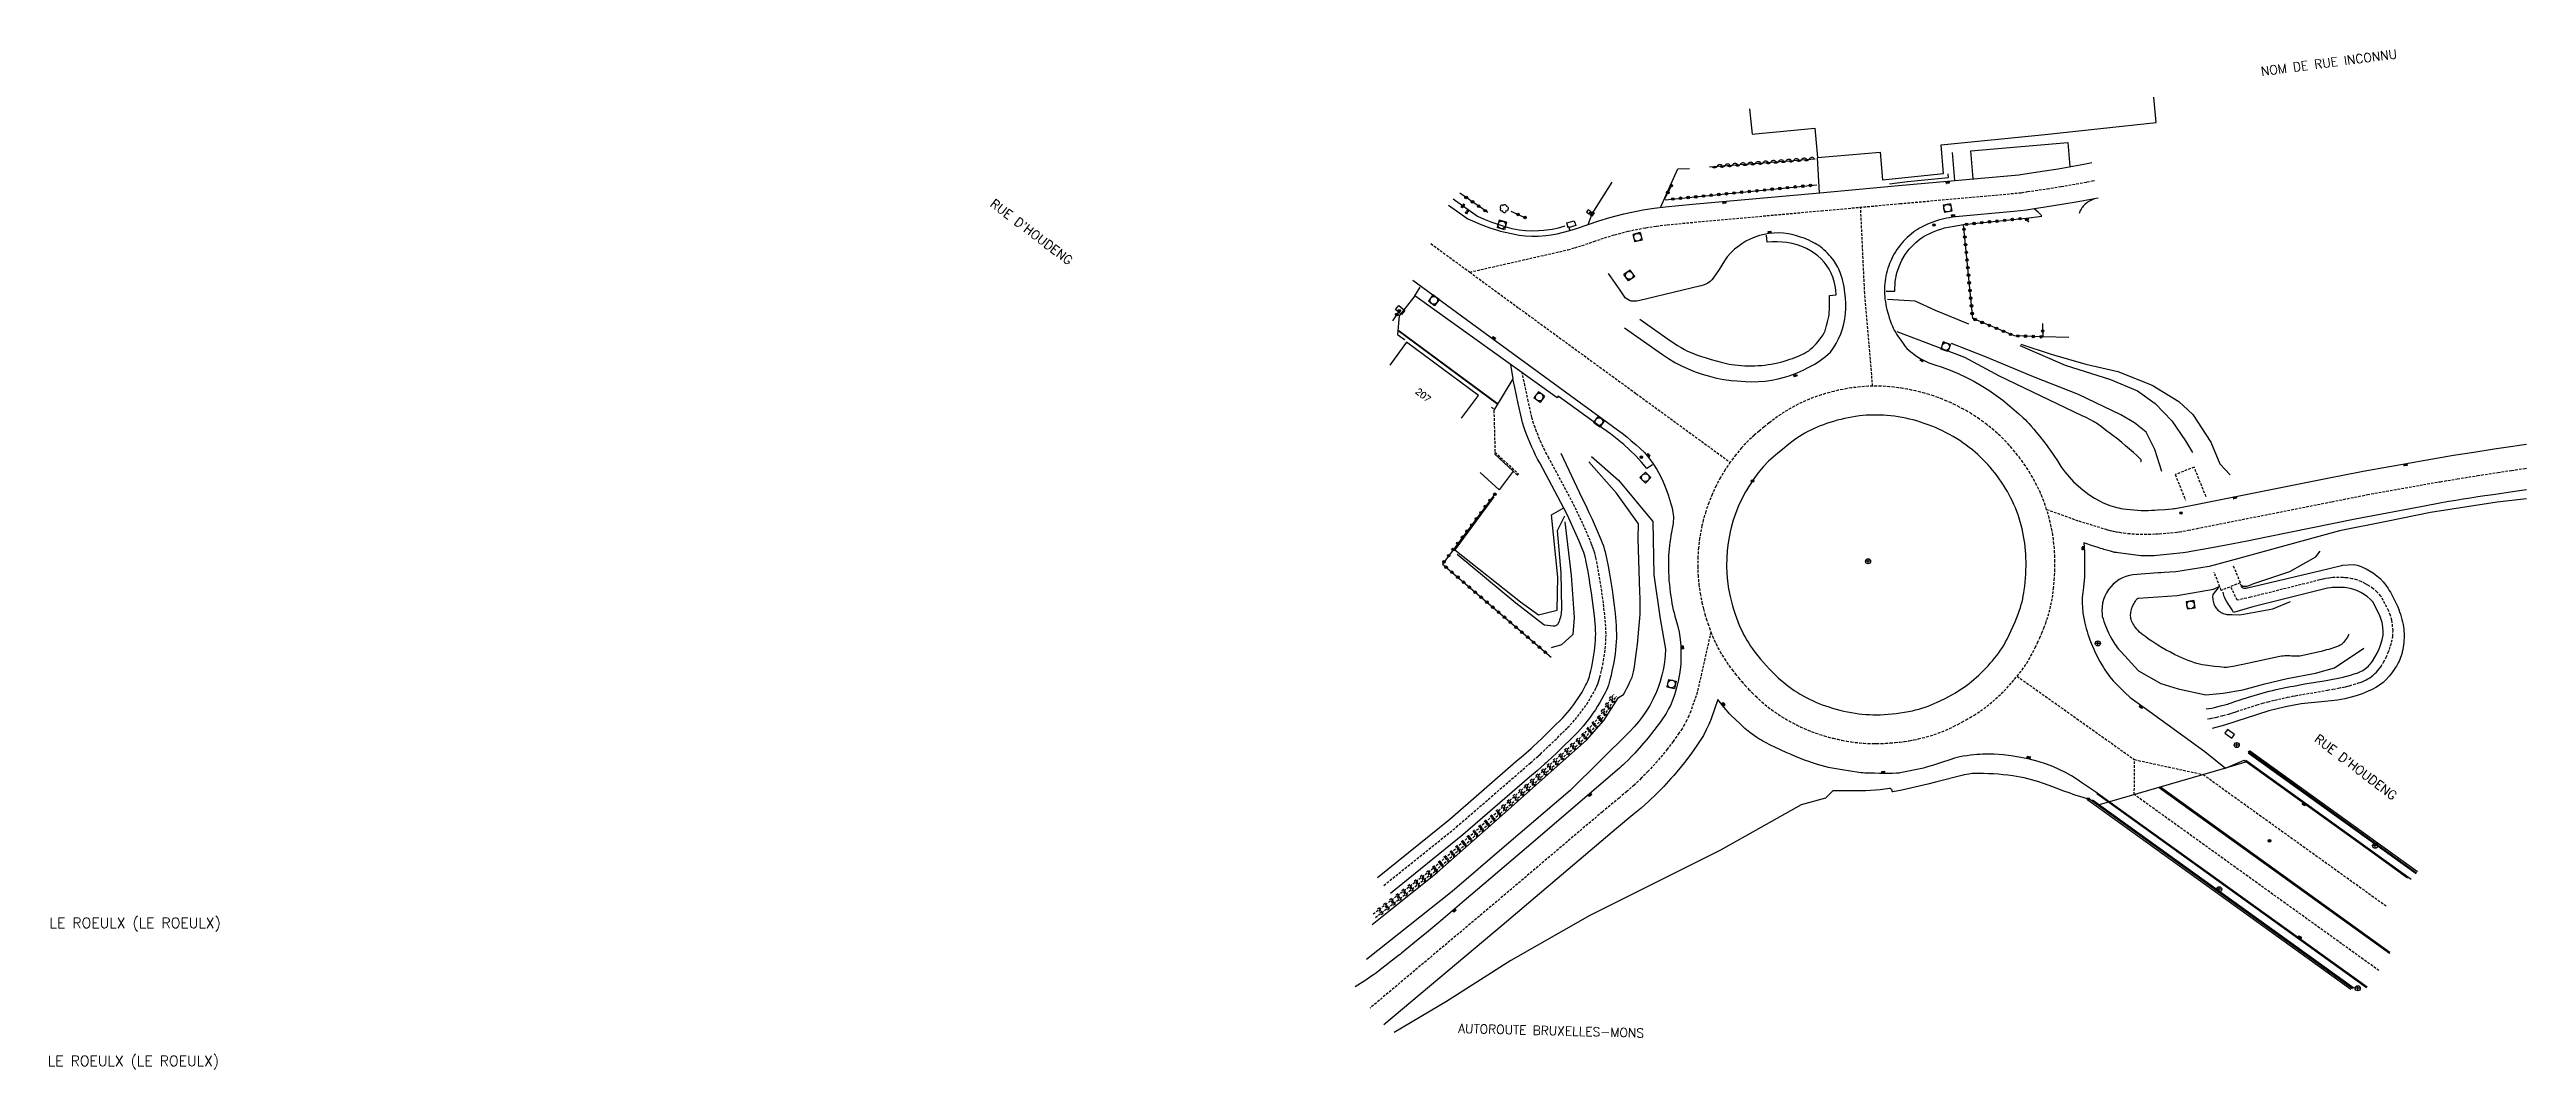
# Model space of a CAD drawing. Header units: millimetres. Extents: x 132227 to 133000, y 131012 to 131934.
# Drawn here: x 132516.4 to 133000, y 131734.9 to 131934 of the extents above; entities that cross this region are included whole.
import ezdxf
from ezdxf.enums import TextEntityAlignment as Align

# ---------------------------------------------------------------- set-up
doc = ezdxf.new("R2010")
doc.units = ezdxf.units.MM
doc.linetypes.add('DASHED', pattern=[0.75, 0.5, -0.25])
doc.layers.get('0').update_dxf_attribs({"linetype": 'CONTINUOUS'})
for name, color, linetype in [('W0001', 6, 'DASHED'), ('W0006', 2, 'CONTINUOUS'), ('W0008', 7, 'CONTINUOUS'), ('W0010', 4, 'CONTINUOUS'), ('W0014', 7, 'CONTINUOUS'), ('W0015', 2, 'CONTINUOUS'), ('W0017', 7, 'CONTINUOUS'), ('W0070', 7, 'DASHED'), ('W0071', 7, 'CONTINUOUS'), ('W0100', 7, 'CONTINUOUS'), ('W0103', 1, 'CONTINUOUS'), ('W0112', 1, 'DASHED'), ('W0120', 7, 'CONTINUOUS'), ('W0122', 7, 'DASHED'), ('W0128', 7, 'CONTINUOUS'), ('W0210', 2, 'CONTINUOUS'), ('W0211', 2, 'CONTINUOUS'), ('W0212', 2, 'CONTINUOUS'), ('W0213', 2, 'CONTINUOUS'), ('W0220', 5, 'DASHED'), ('W0300', 7, 'CONTINUOUS'), ('W0310', 3, 'CONTINUOUS'), ('W0322', 7, 'CONTINUOUS'), ('W0400', 7, 'CONTINUOUS'), ('W0402', 7, 'CONTINUOUS'), ('W0420', 7, 'CONTINUOUS'), ('W0421', 7, 'CONTINUOUS'), ('W0425', 7, 'CONTINUOUS'), ('W0438', 7, 'CONTINUOUS'), ('W0469', 7, 'CONTINUOUS'), ('W0856', 7, 'CONTINUOUS'), ('W0980', 7, 'CONTINUOUS'), ('W0989', 7, 'CONTINUOUS'), ('W0991', 7, 'CONTINUOUS'), ('W1471', 7, 'CONTINUOUS')]:
    doc.layers.add(name, color=color, linetype=linetype)
doc.styles.get("Standard").update_dxf_attribs({"font": 'romans.shx', "width": 0.85})

msp = doc.modelspace()

# ---------------------------------------------------------------- texts
at = {"layer": 'W0980'}
for p in [(132533.16, 131763.38), (132532.81, 131736.44)]:
    msp.add_text('LE ROEULX (LE ROEULX)', height=2, dxfattribs=at).set_placement(p, align=Align.MIDDLE)
at = {"layer": 'W0989'}
for s, rotation, p in [('NOM DE RUE INCONNU', 7.3856, (132948.16, 131929.75)), ("RUE D'HOUDENG", 322.7815, (132700.45, 131904.28)), ("RUE D'HOUDENG", 322.7815, (132958.96, 131799.8)), ('AUTOROUTE BRUXELLES-MONS', 358.5753, (132791.44, 131742.94))]:
    msp.add_text(s, height=1.75, rotation=rotation, dxfattribs=at).set_placement(p, align=Align.MIDDLE_LEFT)
at = {"layer": 'W0991'}
msp.add_text('207', height=1.25, rotation=320.6502, dxfattribs=at).set_placement((132784.22, 131866.06), align=Align.CENTER)

# ---------------------------------------------------------------- blocks, each defined once
blk = doc.blocks.new('T856')
for p, q in [((-0.125, 0), (0.125, 0)), ((0, 0.125), (0, -0.125))]:
    blk.add_line(p, q)
blk.add_ellipse((0, 0), major_axis=(-0.177, 0.177), ratio=1, start_param=3.9269908, end_param=10.2101761)
blk = doc.blocks.new('T400')
for p, q in [((-0.15, 0.3), (0.15, 0.3)), ((-0.15, -0.25), (-0.15, 0.3)), ((-0.15, 0.15), (0.15, 0.15)), ((-0.15, 0), (0.15, 0)), ((0.15, 0.3), (0.15, -0.25)), ((-0.15, -0.15), (0.15, -0.15)), ((-0.15, -0.25), (-0.15, -0.3)), ((-0.15, -0.3), (0.15, -0.3)), ((0.15, -0.3), (0.15, -0.25))]:
    blk.add_line(p, q)
blk = doc.blocks.new('T420')
for p, q in [((0.75, 0.75), (-0.75, 0.75)), ((-0.75, 0.75), (-0.75, -0.75)), ((0.75, 0.75), (0.75, -0.75)), ((0.75, -0.75), (-0.75, -0.75))]:
    blk.add_line(p, q)
blk.add_ellipse((0, 0), major_axis=(-0.53, 0.53), ratio=1, start_param=3.926991, end_param=10.210176)
blk = doc.blocks.new('T300')
for p, q in [((-0.8, 0.51), (-0.86, 0.34)), ((-0.86, 0.34), (-0.86, 0.17)), ((-0.86, 0.17), (-0.74, 0.06)), ((-0.69, 0.63), (-0.8, 0.51)), ((-0.8, -0.06), (-0.74, 0.06)), ((-0.74, 0.06), (-0.69, 0.11)), ((-0.57, 0.69), (-0.69, 0.63)), ((-0.46, 0.69), (-0.57, 0.69)), ((-0.29, 0.63), (-0.46, 0.69)), ((-0.29, 0.63), (-0.17, 0.74)), ((-0.23, 0.57), (-0.29, 0.63)), ((-0.17, 0.74), (-0.06, 0.8)), ((-0.06, 0.8), (0.06, 0.8)), ((0.06, 0.8), (0.23, 0.74)), ((0.23, 0.74), (0.34, 0.63)), ((0.34, 0.63), (0.4, 0.51)), ((0.46, 0.46), (0.34, 0.46)), ((0.4, 0.51), (0.4, 0.46)), ((0.57, 0.4), (0.46, 0.46)), ((0.57, 0.4), (0.69, 0.29)), ((0.69, 0.29), (0.74, 0.17)), ((0.74, 0.06), (0.69, -0.17)), ((0.74, 0.17), (0.74, 0.06)), ((-0.8, -0.17), (-0.8, -0.06)), ((-0.8, -0.23), (-0.8, -0.17)), ((-0.74, -0.34), (-0.8, -0.23)), ((-0.69, -0.4), (-0.74, -0.34)), ((-0.51, -0.46), (-0.69, -0.4)), ((-0.4, -0.46), (-0.51, -0.46)), ((-0.4, -0.46), (-0.34, -0.46)), ((-0.34, -0.46), (-0.34, -0.4)), ((-0.34, -0.51), (-0.34, -0.46)), ((-0.29, -0.63), (-0.34, -0.51)), ((-0.17, -0.74), (-0.29, -0.63)), ((-0.06, -0.8), (-0.17, -0.74)), ((0.06, -0.8), (-0.06, -0.8)), ((0.17, -0.74), (0.06, -0.8)), ((0.23, -0.69), (0.17, -0.74)), ((0.29, -0.46), (0.23, -0.46)), ((0.29, -0.63), (0.23, -0.69)), ((0.46, -0.4), (0.29, -0.46)), ((0.34, -0.51), (0.29, -0.63)), ((0.34, -0.51), (0.34, -0.46)), ((0.57, -0.34), (0.46, -0.4)), ((0.63, -0.29), (0.57, -0.34)), ((0.69, -0.17), (0.63, -0.29))]:
    blk.add_line(p, q)
blk = doc.blocks.new('T425')
for p, q in [((-0.15, 0.6), (0.15, 0.6)), ((-0.15, 0.6), (-0.15, 0.3)), ((-0.15, 0.3), (0.15, 0.3)), ((-0.15, 0.15), (0.15, 0.15)), ((-0.15, -0.15), (-0.15, 0.15)), ((0, 0.45), (0.15, 0.45)), ((0.15, 0.45), (0.15, 0.3)), ((0.15, 0.15), (0.15, -0.15)), ((0.15, -0.15), (-0.15, -0.15))]:
    blk.add_line(p, q)
blk.add_ellipse((0, 0), major_axis=(-0.106, 0.106), ratio=1, start_param=3.926991, end_param=10.210176)
blk = doc.blocks.new('T1471')
at = {"color": 0, "linetype": 'Continuous', "flags": 128}
blk.add_lwpolyline([(-0.75, -0.5), (-0.75, 0.5), (0.75, 0.5), (0.75, -0.5), (-0.75, -0.5)], dxfattribs=at)
blk = doc.blocks.new('T438')
for p, q in [((-0.4, 0.2), (0.4, 0.2)), ((-0.4, -0.2), (-0.4, 0.2)), ((0.15, 1.1), (-0.3, 1.1)), ((-0.3, 1.1), (-0.3, 0.5)), ((-0.3, 0.5), (0.15, 0.5)), ((0.3, 0.65), (0.3, 0.95)), ((0.4, 0.2), (0.4, -0.2))]:
    blk.add_line(p, q)
at = {"flags": 128}
for points in [[(-0.4, -0.2), (0.4, 0.2)], [(0.4, -0.2), (-0.4, -0.2)]]:
    blk.add_lwpolyline(points, dxfattribs=at)
for centre, major_axis, start_param, end_param in [((0.15, 0.95), (0.106, -0.106), 0.785398, 2.356194), ((0.15, 0.65), (0.106, 0.106), 3.926991, 5.497787)]:
    blk.add_ellipse(centre, major_axis=major_axis, ratio=1, start_param=start_param, end_param=end_param)
blk = doc.blocks.new('T469')
at = {"color": 0, "linetype": 'Continuous', "flags": 128}
for points in [[(-0.35, 0.35), (0.35, -0.35)], [(-0.35, -0.35), (0.35, 0.35)]]:
    blk.add_lwpolyline(points, dxfattribs=at)
at = {"color": 0, "linetype": 'Continuous'}
blk.add_circle((0, 0), 0.5, dxfattribs=at)
blk = doc.blocks.new('t220o')
at = {"color": 0, "linetype": 'Continuous'}
for p, q in [((-0.25, 0.25), (0.25, 0.25)), ((-0.25, -0.25), (0.25, -0.25))]:
    blk.add_line(p, q, dxfattribs=at)
blk = doc.blocks.new('t310o')
at = {"color": 0, "linetype": 'Continuous'}
for centre, start, end in [((-0.5, 0.38), 216.8699, 323.1304), ((0.5, -0.37), 36.8699, 143.1303)]:
    blk.add_arc(centre, 0.625, start, end, dxfattribs=at)
blk = doc.blocks.new('t322o')
at = {"color": 0, "linetype": 'Continuous'}
for radius in [0.25, 0.15]:
    blk.add_circle((0, 0), radius, dxfattribs=at)

# ---------------------------------------------------------------- linework, layer by layer
at = {"layer": 'W0001'}
for points in [[(132793.7, 131890.57), (132812.92, 131894.94), (132812.92, 131894.94), (132812.92, 131894.94), (132814.24, 131895.33), (132815.63, 131895.76), (132817.95, 131896.56), (132819.98, 131897.26), (132821.97, 131897.86), (132824.61, 131898.54), (132826.03, 131898.85), (132828.09, 131899.24), (132830.16, 131899.56), (132832.26, 131899.81), (132837.54, 131900.32), (132862.35, 131902.55), (132877.69, 131903.94), (132901.36, 131906.07), (132902.6, 131906.29), (132906.43, 131906.84), (132909.17, 131907.28), (132914.2, 131908.18), (132915.2, 131908.37), (132915.78, 131908.47)], [(132872.36, 131868.31), (132870.81, 131886.42), (132870.02, 131903.25)], [(132786.11, 131896.13), (132793.7, 131890.57), (132803.29, 131883.55), (132826.21, 131866.84), (132844.54, 131853.45)], [(132906.33, 131844.25), (132912.6, 131841.99), (132912.6, 131841.99), (132912.6, 131841.99), (132912.6, 131841.99), (132912.6, 131841.99), (132917.71, 131840.44), (132918.26, 131840.27), (132918.82, 131840.12), (132919.39, 131839.99), (132919.97, 131839.87), (132920.53, 131839.78), (132921.36, 131839.66), (132922.18, 131839.57), (132923, 131839.49), (132923.82, 131839.44), (132924.62, 131839.41), (132925.42, 131839.39), (132926.22, 131839.4), (132927, 131839.42), (132927.67, 131839.46), (132928.32, 131839.5), (132929.79, 131839.61), (132931.29, 131839.74), (132931.75, 131839.79), (132932.2, 131839.86), (132933.97, 131840.19), (132935.69, 131840.53), (132962.04, 131845.76), (132968.68, 131847.08), (132968.95, 131847.13), (132979.24, 131848.98), (132979.89, 131849.1), (132983.19, 131849.66), (132986.5, 131850.21), (132990.45, 131850.84), (132994.41, 131851.46), (132997.08, 131851.87), (132999.75, 131852.26), (133000, 131852.29)], [(132840.78, 131820.32), (132838.12, 131808.54), (132836.84, 131804.87), (132836.48, 131803.95), (132836.08, 131803.08), (132835.64, 131802.24), (132835.14, 131801.43), (132834.54, 131800.57), (132833.41, 131798.97), (132832.27, 131797.46), (132830.3, 131795.07), (132829.83, 131794.54), (132828.52, 131793.12), (132827.18, 131791.76), (132825.79, 131790.45), (132824.37, 131789.18), (132822.85, 131787.91), (132819.62, 131785.23), (132797.3, 131766.29), (132774.22, 131746.88)], [(132900.56, 131811.68), (132923.48, 131795.4)], [(132971.21, 131754.21), (132923.44, 131788.57), (132923.48, 131795.4), (132936.88, 131792.5), (132972.76, 131766.73)]]:
    msp.add_lwpolyline(points, dxfattribs=at)
msp.add_lwpolyline([(132872.74, 131798.53), (132873.14, 131798.53), (132873.98, 131798.55), (132874.91, 131798.59), (132875.83, 131798.65), (132876.75, 131798.73), (132877.66, 131798.83), (132878.58, 131798.96), (132879.49, 131799.1), (132880.4, 131799.26), (132881.31, 131799.45), (132882.08, 131799.63), (132882.85, 131799.83), (132883.62, 131800.05), (132884.38, 131800.3), (132885.14, 131800.56), (132885.88, 131800.85), (132886.62, 131801.16), (132887.34, 131801.48), (132888.17, 131801.88), (132888.99, 131802.29), (132889.8, 131802.72), (132890.6, 131803.16), (132891.39, 131803.62), (132892.18, 131804.1), (132892.8, 131804.5), (132893.43, 131804.92), (132894.04, 131805.36), (132894.64, 131805.81), (132895.23, 131806.28), (132895.8, 131806.76), (132896.37, 131807.26), (132896.93, 131807.77), (132897.47, 131808.29), (132898.01, 131808.83), (132898.53, 131809.37), (132899.06, 131809.93), (132899.57, 131810.51), (132900.07, 131811.09), (132900.56, 131811.68), (132901.05, 131812.3), (132901.52, 131812.93), (132901.99, 131813.59), (132902.43, 131814.26), (132902.85, 131814.94), (132903.25, 131815.64), (132903.63, 131816.33), (132904.1, 131817.27), (132904.55, 131818.21), (132904.98, 131819.16), (132905.38, 131820.12), (132905.77, 131821.09), (132906.14, 131822.07), (132906.38, 131822.76), (132906.61, 131823.46), (132906.81, 131824.16), (132907, 131824.87), (132907.16, 131825.59), (132907.31, 131826.31), (132907.44, 131827.03), (132907.54, 131827.75), (132907.67, 131828.79), (132907.75, 131829.55), (132907.82, 131830.44), (132907.88, 131831.34), (132907.92, 131832.23), (132907.94, 131833.13), (132907.94, 131834.03), (132907.93, 131834.93), (132907.89, 131835.79), (132907.83, 131836.65), (132907.75, 131837.51), (132907.65, 131838.36), (132907.53, 131839.22), (132907.38, 131840.07), (132907.22, 131840.92), (132907.03, 131841.76), (132906.82, 131842.6), (132906.33, 131844.25), (132906.33, 131844.25), (132906.06, 131845.06), (132905.76, 131845.87), (132905.45, 131846.67), (132905.11, 131847.46), (132904.75, 131848.24), (132904.37, 131849.01), (132903.98, 131849.78), (132903.56, 131850.53), (132903.12, 131851.27), (132902.66, 131852.01), (132902.18, 131852.73), (132901.69, 131853.45), (132901.18, 131854.15), (132900.65, 131854.84), (132900.11, 131855.52), (132899.55, 131856.19), (132899, 131856.81), (132898.43, 131857.42), (132897.85, 131858.01), (132897.26, 131858.59), (132896.65, 131859.15), (132896.03, 131859.7), (132895.45, 131860.18), (132894.67, 131860.8), (132893.95, 131861.35), (132893.2, 131861.88), (132892.45, 131862.39), (132891.68, 131862.88), (132890.9, 131863.35), (132890.11, 131863.8), (132889.3, 131864.23), (132888.49, 131864.64), (132887.66, 131865.03), (132886.82, 131865.41), (132885.97, 131865.76), (132885.12, 131866.08), (132884.26, 131866.39), (132883.39, 131866.67), (132882.51, 131866.94), (132881.67, 131867.17), (132880.82, 131867.38), (132879.97, 131867.56), (132879.11, 131867.73), (132878.25, 131867.88), (132877.38, 131868.01), (132876.52, 131868.12), (132875.64, 131868.2), (132874.83, 131868.26), (132874.01, 131868.3), (132873.18, 131868.32), (132872.36, 131868.31), (132871.54, 131868.29), (132870.72, 131868.24), (132869.9, 131868.17), (132869.09, 131868.08), (132868.22, 131867.97), (132867.36, 131867.83), (132866.51, 131867.67), (132865.66, 131867.5), (132864.81, 131867.3), (132863.97, 131867.09), (132863.13, 131866.85), (132862.3, 131866.6), (132861.53, 131866.34), (132860.79, 131866.08), (132860.77, 131866.07), (132860.02, 131865.78), (132859.27, 131865.46), (132858.53, 131865.13), (132857.8, 131864.78), (132857.08, 131864.41), (132856.37, 131864.02), (132855.71, 131863.64), (132855.06, 131863.23), (132854.42, 131862.81), (132853.79, 131862.37), (132853.2, 131861.93), (132852.18, 131861.13), (132851.19, 131860.34), (132850.21, 131859.53), (132849.24, 131858.71), (132848.09, 131857.7), (132846.77, 131856.27), (132845.62, 131854.89), (132844.54, 131853.45), (132843.54, 131851.96), (132842.62, 131850.41), (132841.78, 131848.82), (132841.02, 131847.19), (132840.35, 131845.52), (132839.77, 131843.82), (132839.3, 131842.18), (132839.02, 131841.08), (132838.57, 131838.57), (132838.36, 131836.77), (132838.23, 131834.98), (132838.21, 131833.18), (132838.23, 131832.42), (132838.27, 131831.38), (132838.43, 131829.59), (132838.69, 131827.81), (132839.03, 131826.08), (132839.33, 131824.81), (132839.61, 131823.83), (132839.89, 131822.9), (132840.19, 131821.97), (132840.48, 131821.14), (132840.78, 131820.32), (132841.11, 131819.5), (132841.44, 131818.75), (132841.79, 131817.99), (132842.16, 131817.25), (132842.56, 131816.52), (132842.97, 131815.81), (132843.41, 131815.1), (132843.87, 131814.41), (132844.34, 131813.74), (132844.93, 131812.93), (132845.54, 131812.15), (132846.16, 131811.39), (132846.8, 131810.63), (132847.46, 131809.9), (132848.13, 131809.17), (132848.82, 131808.47), (132849.53, 131807.77), (132850.12, 131807.22), (132850.72, 131806.68), (132851.34, 131806.16), (132851.98, 131805.65), (132852.62, 131805.16), (132853.28, 131804.69), (132853.95, 131804.23), (132854.63, 131803.79), (132855.32, 131803.36), (132856.03, 131802.95), (132856.76, 131802.56), (132857.49, 131802.18), (132858.23, 131801.82), (132858.98, 131801.48), (132859.74, 131801.16), (132860.5, 131800.86), (132861.28, 131800.58), (132862.06, 131800.31), (132862.91, 131800.05), (132863.76, 131799.8), (132864.63, 131799.58), (132865.49, 131799.38), (132866.36, 131799.19), (132867.24, 131799.03), (132868.12, 131798.89), (132868.95, 131798.78), (132869.79, 131798.68), (132870.62, 131798.61), (132871.46, 131798.56), (132872.3, 131798.54)], close=True, dxfattribs=at)
at = {"layer": 'W0006'}
for points in [[(132892, 131908.8), (132891.52, 131914.22), (132910.45, 131915.89), (132910.86, 131911.16)], [(132862, 131906.04), (132861.59, 131912.86)], [(132783, 131885.92), (132779.94, 131882.02), (132779.61, 131878.4), (132780.98, 131877.39), (132780.92, 131877.31)], [(132905.65, 131878), (132910.65, 131877.87)], [(132801.69, 131872.57), (132802.14, 131869.72), (132798.53, 131863.83), (132798.53, 131863.83)], [(132798.42, 131846.69), (132790.81, 131836.37), (132803.64, 131826.22), (132807.11, 131823.69), (132810.79, 131824.56), (132810.74, 131824.56), (132810.92, 131831.05), (132809.67, 131843.17), (132811.91, 131844.48)]]:
    msp.add_lwpolyline(points, dxfattribs=at)
at = {"layer": 'W0008'}
for points in [[(132789.53, 131903.66), (132793.32, 131900.99), (132794.69, 131900.36), (132795.75, 131899.94), (132797.62, 131899.23), (132798.93, 131898.81), (132799.72, 131898.56), (132801.85, 131898.08), (132803.33, 131897.8), (132804.58, 131897.67), (132805.83, 131897.6), (132807.08, 131897.61), (132808.56, 131897.71), (132809.57, 131897.84), (132810.8, 131898.06), (132812.02, 131898.34), (132813.21, 131898.7), (132813.21, 131898.7), (132814.53, 131899.11), (132816.81, 131899.9), (132818.9, 131900.61), (132821.02, 131901.25), (132823.79, 131901.96), (132825.32, 131902.3), (132827.5, 131902.72), (132829.68, 131903.05), (132831.88, 131903.31), (132837.21, 131903.83), (132862.03, 131906.06), (132877.38, 131907.45), (132900.9, 131909.57), (132902.05, 131909.77), (132905.9, 131910.33), (132908.58, 131910.75), (132913.57, 131911.65), (132914.56, 131911.83), (132915.14, 131911.94)], [(132916.41, 131905), (132912.11, 131904.26), (132909.71, 131903.86), (132906.05, 131903.26), (132903.94, 131902.91), (132903.16, 131902.79), (132902.38, 131902.69), (132901.16, 131902.55), (132899.94, 131902.42), (132888.51, 131901.34), (132887.94, 131901.28), (132887.37, 131901.2), (132886.81, 131901.1), (132886.26, 131900.99), (132885.73, 131900.86), (132885.19, 131900.71), (132884.65, 131900.54), (132884.11, 131900.35), (132883.58, 131900.14), (132883.05, 131899.92), (132882.54, 131899.67), (132882.03, 131899.42), (132881.53, 131899.14), (132881.1, 131898.92), (132880.56, 131898.54), (132880.41, 131898.43), (132880.41, 131898.43), (132879.86, 131898.01), (132879.47, 131897.68), (132879.09, 131897.33), (132878.73, 131896.97), (132878.38, 131896.6), (132878.04, 131896.21), (132877.72, 131895.81), (132877.41, 131895.41), (132877.11, 131894.99), (132876.83, 131894.56), (132876.57, 131894.12), (132876.32, 131893.67), (132876.09, 131893.21), (132875.88, 131892.75), (132875.68, 131892.28), (132875.5, 131891.8), (132875.34, 131891.32), (132875.19, 131890.83), (132875.06, 131890.34), (132874.95, 131889.84), (132874.86, 131889.34), (132874.79, 131888.84), (132874.73, 131888.33), (132874.69, 131887.82), (132874.67, 131887.31), (132874.67, 131886.81), (132874.68, 131886.3), (132874.72, 131885.79), (132874.77, 131885.28), (132874.84, 131884.78), (132874.93, 131884.28), (132875.03, 131883.78), (132875.15, 131883.28), (132875.29, 131882.79), (132875.44, 131882.23), (132875.61, 131881.67), (132875.79, 131881.11), (132875.99, 131880.56), (132876.21, 131880.02), (132876.39, 131879.62), (132876.58, 131879.22), (132876.79, 131878.84), (132877.02, 131878.46), (132877.26, 131878.09), (132877.83, 131877.28), (132878.42, 131876.47), (132878.73, 131876.06), (132879.06, 131875.66), (132879.82, 131874.98), (132880.64, 131874.35), (132881.49, 131873.79), (132882.39, 131873.3), (132883.33, 131872.88), (132884.29, 131872.53), (132885.9, 131872.01), (132887.49, 131871.43), (132889.06, 131870.77), (132890.79, 131869.96), (132892.1, 131869.28), (132893.57, 131868.44), (132895.01, 131867.54), (132896.41, 131866.58), (132897.76, 131865.57), (132899.08, 131864.5), (132899.98, 131863.72), (132900.87, 131862.94), (132901.76, 131862.14), (132902.13, 131861.79), (132902.49, 131861.42), (132902.83, 131861.05), (132903.32, 131860.49), (132903.8, 131859.93), (132904.27, 131859.36), (132905, 131858.46), (132905.71, 131857.55), (132906.42, 131856.63), (132906.62, 131856.36), (132907.03, 131855.79), (132908.44, 131853.73), (132909.13, 131852.64), (132909.89, 131851.59), (132910.72, 131850.6), (132911.6, 131849.65), (132912.54, 131848.76), (132913.37, 131848.06), (132914.56, 131847.17), (132915.65, 131846.46), (132916.77, 131845.83), (132917.24, 131845.61), (132917.7, 131845.41), (132918.18, 131845.22), (132918.65, 131845.04), (132919.14, 131844.88), (132919.55, 131844.75), (132919.97, 131844.64), (132920.39, 131844.54), (132920.81, 131844.45), (132921.24, 131844.38), (132921.94, 131844.28), (132922.65, 131844.2), (132923.36, 131844.14), (132924.07, 131844.09), (132924.76, 131844.06), (132925.44, 131844.05), (132926.12, 131844.06), (132926.81, 131844.08), (132927.39, 131844.11), (132927.98, 131844.15), (132929.41, 131844.26), (132930.84, 131844.38), (132931.13, 131844.41), (132931.41, 131844.45), (132933.1, 131844.77), (132934.79, 131845.1), (132961.13, 131850.33), (132967.79, 131851.65), (132968.11, 131851.71), (132978.42, 131853.57), (132979.1, 131853.69), (132982.42, 131854.26), (132985.75, 131854.81), (132989.72, 131855.45), (132993.7, 131856.07), (132996.4, 131856.47), (132999.09, 131856.87), (133000, 131857)], [(132823.89, 131879.67), (132831.31, 131874.51), (132832.52, 131873.71), (132833.77, 131872.96), (132835.05, 131872.28), (132836.37, 131871.67), (132837.7, 131871.12), (132839.09, 131870.64), (132840.49, 131870.23), (132841.9, 131869.89), (132843.33, 131869.62), (132844.77, 131869.42), (132845.93, 131869.32), (132847.51, 131869.19), (132848.8, 131869.16), (132850.09, 131869.19), (132851.37, 131869.3), (132852.65, 131869.48), (132853.91, 131869.73), (132855.16, 131870.05), (132856.08, 131870.33), (132857.6, 131870.88), (132858.78, 131871.4), (132859.93, 131871.99), (132861.05, 131872.63), (132862.13, 131873.34), (132863.17, 131874.1), (132864.16, 131874.92), (132864.16, 131874.92), (132864.74, 131875.76), (132865.26, 131876.65), (132865.72, 131877.56), (132866.12, 131878.5), (132866.45, 131879.47), (132866.73, 131880.49), (132866.92, 131881.46), (132867.06, 131882.47), (132867.13, 131883.49), (132867.13, 131884.52), (132867.06, 131885.54), (132866.93, 131886.55), (132866.86, 131887.12), (132866.77, 131887.69), (132866.66, 131888.26), (132866.53, 131888.82), (132866.38, 131889.37), (132866.21, 131889.92), (132866.02, 131890.47), (132865.88, 131890.83), (132865.73, 131891.18), (132865.56, 131891.53), (132865.38, 131891.87), (132865.18, 131892.21), (132864.97, 131892.53), (132864.75, 131892.85), (132864.52, 131893.16), (132864.21, 131893.54), (132863.89, 131893.9), (132863.56, 131894.25), (132863.22, 131894.59), (132862.86, 131894.92), (132862.49, 131895.23), (132862.17, 131895.49), (132861.83, 131895.74), (132861.48, 131895.97), (132861.12, 131896.18), (132860.76, 131896.38), (132860.38, 131896.57), (132859.91, 131896.78), (132859.44, 131896.99), (132858.96, 131897.18), (132858.48, 131897.36), (132858.08, 131897.49), (132857.68, 131897.62), (132857.28, 131897.74), (132856.87, 131897.84), (132855.93, 131898.03), (132854.98, 131898.16), (132854.03, 131898.21), (132853.07, 131898.19), (132852.12, 131898.1), (132851.18, 131897.93), (132850.26, 131897.7), (132849.35, 131897.39), (132848.47, 131897.02), (132847.62, 131896.59), (132846.8, 131896.09), (132846.03, 131895.53), (132845.41, 131895.05), (132844.61, 131894.24), (132843.98, 131893.53), (132843.41, 131892.76), (132842.89, 131891.96), (132842.37, 131891.09), (132841.24, 131889.4), (132840.99, 131889.09), (132840.62, 131888.74), (132840.16, 131888.41), (132839.77, 131888.2), (132839.29, 131888.02), (132838.8, 131887.91), (132828.02, 131885.29), (132827.15, 131885.08), (132826.29, 131884.9), (132826.16, 131884.88), (132826.03, 131884.88), (132825.67, 131884.89), (132825.31, 131884.92), (132825.21, 131884.93), (132825.1, 131884.95), (132825, 131884.99), (132824.89, 131885.03), (132824.56, 131885.22), (132824.23, 131885.42), (132824.17, 131885.46), (132824.13, 131885.5), (132823.58, 131886.26), (132823.05, 131887.03), (132820.76, 131890.33)], [(132842.89, 131891.96), (132842.37, 131891.09)], [(132782.6, 131888.99), (132798.66, 131877.22), (132821.59, 131860.5), (132822.52, 131859.81), (132823.44, 131859.11), (132824.34, 131858.39), (132825.23, 131857.66), (132826.11, 131856.91), (132826.97, 131856.15), (132827.81, 131855.35), (132828.68, 131854.31), (132829.51, 131853.16), (132830.21, 131852.05), (132830.88, 131850.85), (132831.47, 131849.62), (132831.99, 131848.36), (132832.44, 131847.07), (132832.85, 131845.77), (132832.92, 131845.55), (132833.16, 131844.77), (132833.3, 131844.13), (132833.49, 131842.8), (132833.42, 131841.5), (132832.98, 131839.15), (132832.87, 131838.5), (132832.77, 131837.85), (132832.69, 131837.19), (132832.62, 131836.54), (132832.57, 131835.88), (132832.53, 131835.22), (132832.5, 131834.41), (132832.49, 131833.61), (132832.5, 131832.8), (132832.52, 131832), (132832.55, 131831.19), (132832.6, 131830.39), (132832.67, 131829.61), (132832.74, 131828.84), (132832.84, 131828.06), (132832.94, 131827.29), (132833.06, 131826.52), (132833.18, 131825.89), (132833.3, 131825.27), (132833.44, 131824.65), (132833.6, 131824.03), (132833.77, 131823.41), (132834.28, 131821.63), (132834.56, 131820.29), (132834.76, 131818.93), (132834.89, 131817.56), (132834.94, 131816.19), (132834.89, 131814.24), (132834.82, 131813.44), (132834.65, 131812.08), (132834.41, 131810.72), (132834.09, 131809.39), (132833.7, 131808.07), (132833.36, 131807.13), (132832.87, 131806), (132832.53, 131805.31), (132832.05, 131804.43), (132830.93, 131802.79), (132829.65, 131801.06), (132828.53, 131799.65), (132827.24, 131798.14), (132825.91, 131796.67), (132825.91, 131796.67), (132825.26, 131795.99), (132824.61, 131795.32), (132823.94, 131794.65), (132823.62, 131794.34), (132823.28, 131794.03), (132822.94, 131793.73), (132804.78, 131778.19), (132792.59, 131767.87), (132788.51, 131764.35), (132787.3, 131763.31), (132786.08, 131762.28), (132785.24, 131761.57), (132784.38, 131760.87), (132780.4, 131757.62), (132780.09, 131757.36), (132779.8, 131757.14), (132775.98, 131754.18), (132775.47, 131753.79), (132774.94, 131753.41), (132774.41, 131753.04), (132773.4, 131752.37), (132772.38, 131751.7), (132771.35, 131751.05)], [(133000, 131848.06), (132997.29, 131847.68), (132993.96, 131847.19), (132991.9, 131846.88), (132991.9, 131846.88), (132990.48, 131846.68), (132989.07, 131846.46), (132987.65, 131846.24), (132986.24, 131846.01), (132984.83, 131845.77), (132983.42, 131845.52), (132982.78, 131845.4), (132980.44, 131844.95), (132966.57, 131842.32), (132966.57, 131842.32), (132966.57, 131842.32), (132966.57, 131842.32), (132966.57, 131842.32), (132949.55, 131838.89), (132945.47, 131838.07), (132941.38, 131837.27), (132939.63, 131836.94), (132937.87, 131836.61), (132934.15, 131835.95), (132933.91, 131835.91), (132933.45, 131835.84), (132932.99, 131835.78), (132930.41, 131835.51), (132927.82, 131835.25), (132927.29, 131835.21), (132926.77, 131835.18), (132926.24, 131835.17), (132925.71, 131835.17), (132925.22, 131835.18), (132924.74, 131835.21), (132924.25, 131835.25), (132923.77, 131835.31), (132920.26, 131835.78), (132919.94, 131835.82), (132919.62, 131835.87), (132919.48, 131835.9), (132919.35, 131835.93), (132918.8, 131836.09), (132917.52, 131836.45), (132917.22, 131836.54), (132916.92, 131836.63), (132916.21, 131836.87), (132915.49, 131837.1), (132913.59, 131837.7), (132913.7, 131836.04), (132913.75, 131834.1), (132913.75, 131832.73), (132913.69, 131831.07), (132913.53, 131829.06), (132913.38, 131828.06), (132913.29, 131827.05), (132913.27, 131826.06), (132913.31, 131825.03), (132913.41, 131824.02), (132913.58, 131823.03), (132913.8, 131822.04), (132913.93, 131821.51), (132914.07, 131820.97), (132914.22, 131820.44), (132914.38, 131819.92), (132914.56, 131819.4), (132914.78, 131818.77), (132915.02, 131818.16), (132915.27, 131817.54), (132915.53, 131816.94), (132915.81, 131816.33), (132916.1, 131815.73), (132916.41, 131815.12), (132916.73, 131814.53), (132917.07, 131813.94), (132917.41, 131813.36), (132917.7, 131812.91), (132918.01, 131812.46), (132918.32, 131812.02), (132918.65, 131811.59), (132918.99, 131811.17), (132919.31, 131810.81), (132919.63, 131810.46), (132919.96, 131810.11), (132920.82, 131809.27), (132921.68, 131808.43), (132922.55, 131807.61), (132922.63, 131807.54), (132925.82, 131805.23), (132937.22, 131797.01), (132941.26, 131793.76), (132944.9, 131795.29), (132944.9, 131795.29), (132969.17, 131777.86), (132976.8, 131772.35)], [(132968.88, 131750.97), (132916.21, 131788.87), (132915.92, 131789.08), (132913.42, 131790.73), (132912.31, 131791.5), (132911.16, 131792.22), (132909.99, 131792.88), (132908.78, 131793.49), (132907.55, 131794.04), (132906.29, 131794.53), (132904.64, 131795.04), (132902.96, 131795.47), (132901.26, 131795.83), (132899.42, 131796.13), (132897.83, 131796.31), (132896.11, 131796.44), (132894.37, 131796.48), (132894.37, 131796.48), (132893.82, 131796.46), (132893.26, 131796.43), (132892.7, 131796.39), (132892.14, 131796.34), (132891.44, 131796.26), (132890.74, 131796.16), (132890.04, 131796.06), (132889.35, 131795.94), (132889.1, 131795.9), (132888.86, 131795.84), (132888.61, 131795.77), (132888.36, 131795.69), (132887.4, 131795.38), (132885.81, 131794.86), (132884.22, 131794.35), (132882.62, 131793.85), (132882.3, 131793.75), (132881.97, 131793.67), (132881.64, 131793.59), (132880.34, 131793.32), (132879.03, 131793.06), (132878.36, 131792.93), (132877.69, 131792.81), (132877.46, 131792.78), (132877.23, 131792.75), (132876.99, 131792.74), (132876.22, 131792.72), (132875.45, 131792.71), (132874.68, 131792.71), (132873.67, 131792.71), (132872.72, 131792.73), (132871.77, 131792.75), (132870.82, 131792.79), (132870.44, 131792.82), (132870.05, 131792.85), (132869.67, 131792.9), (132868.05, 131793.14), (132866.44, 131793.39), (132864.83, 131793.65), (132864.46, 131793.71), (132864.09, 131793.79), (132863.72, 131793.88), (132863, 131794.06), (132862.29, 131794.25), (132861.58, 131794.46), (132861.01, 131794.63), (132860.45, 131794.82), (132859.89, 131795.01), (132859.07, 131795.32), (132858.27, 131795.63), (132857.46, 131795.96), (132856.46, 131796.38), (132855.46, 131796.82), (132854.47, 131797.27), (132853.37, 131797.78), (132852.29, 131798.31), (132851.58, 131798.67), (132850.89, 131799.04), (132850.51, 131799.26), (132850.13, 131799.49), (132849.76, 131799.73), (132849.3, 131800.04), (132848.84, 131800.37), (132848.39, 131800.7), (132848.06, 131800.96), (132847.74, 131801.23), (132847.43, 131801.5), (132846.51, 131802.36), (132845.6, 131803.22), (132844.69, 131804.09), (132844.44, 131804.35), (132844.2, 131804.61), (132843.78, 131805.1), (132843.37, 131805.61), (132842.13, 131807.14), (132840.83, 131803.4), (132840.83, 131803.4), (132840.39, 131802.28), (132839.89, 131801.19), (132839.33, 131800.14), (132838.7, 131799.12), (132838.02, 131798.13), (132836.84, 131796.46), (132835.6, 131794.83), (132833.53, 131792.31), (132832.98, 131791.69), (132831.59, 131790.19), (132830.15, 131788.73), (132828.67, 131787.32), (132827.14, 131785.96), (132825.57, 131784.65), (132822.35, 131781.98), (132800.04, 131763.05), (132776.96, 131743.63)]]:
    msp.add_lwpolyline(points, dxfattribs=at)
msp.add_lwpolyline([(132844.79, 131826.23), (132845.02, 131825.4), (132845.27, 131824.58), (132845.53, 131823.77), (132845.78, 131823.06), (132846.04, 131822.36), (132846.32, 131821.67), (132846.58, 131821.06), (132846.86, 131820.45), (132847.16, 131819.86), (132847.48, 131819.28), (132847.81, 131818.7), (132848.16, 131818.13), (132848.53, 131817.58), (132848.91, 131817.03), (132849.42, 131816.34), (132849.95, 131815.66), (132850.49, 131814.99), (132851.05, 131814.34), (132851.63, 131813.69), (132852.21, 131813.06), (132852.81, 131812.45), (132853.43, 131811.84), (132853.92, 131811.39), (132854.42, 131810.94), (132854.93, 131810.51), (132855.45, 131810.09), (132855.98, 131809.69), (132856.52, 131809.3), (132857.07, 131808.92), (132857.63, 131808.56), (132858.2, 131808.21), (132858.8, 131807.87), (132859.4, 131807.54), (132860, 131807.23), (132860.62, 131806.93), (132861.24, 131806.65), (132861.87, 131806.38), (132862.51, 131806.13), (132863.15, 131805.9), (132863.8, 131805.68), (132864.52, 131805.45), (132865.25, 131805.24), (132865.98, 131805.05), (132866.72, 131804.88), (132867.46, 131804.72), (132868.2, 131804.59), (132868.95, 131804.47), (132869.64, 131804.37), (132870.33, 131804.3), (132871.02, 131804.24), (132871.72, 131804.2), (132872.41, 131804.17), (132873.11, 131804.17), (132873.8, 131804.18), (132874.6, 131804.22), (132875.39, 131804.27), (132876.18, 131804.34), (132876.97, 131804.43), (132877.76, 131804.54), (132878.55, 131804.66), (132879.33, 131804.8), (132880.11, 131804.96), (132880.73, 131805.1), (132881.36, 131805.27), (132881.97, 131805.45), (132882.58, 131805.64), (132883.19, 131805.85), (132883.79, 131806.08), (132884.38, 131806.33), (132884.96, 131806.6), (132885.69, 131806.94), (132886.41, 131807.3), (132887.11, 131807.68), (132887.82, 131808.07), (132888.51, 131808.47), (132889.2, 131808.88), (132889.71, 131809.21), (132890.21, 131809.55), (132890.7, 131809.9), (132891.18, 131810.27), (132891.66, 131810.64), (132892.12, 131811.03), (132892.6, 131811.46), (132893.07, 131811.89), (132893.54, 131812.33), (132893.99, 131812.79), (132894.44, 131813.25), (132894.89, 131813.73), (132895.33, 131814.22), (132895.76, 131814.72), (132896.18, 131815.23), (132896.59, 131815.75), (132896.97, 131816.25), (132897.33, 131816.77), (132897.68, 131817.29), (132898.01, 131817.83), (132898.32, 131818.37), (132898.62, 131818.93), (132899.03, 131819.75), (132899.43, 131820.59), (132899.81, 131821.43), (132900.17, 131822.28), (132900.52, 131823.13), (132900.84, 131824), (132901.03, 131824.55), (132901.21, 131825.1), (132901.37, 131825.66), (132901.52, 131826.22), (132901.65, 131826.79), (132901.77, 131827.36), (132901.87, 131827.94), (132901.96, 131828.51), (132902.05, 131829.29), (132902.13, 131830.07), (132902.2, 131830.85), (132902.25, 131831.64), (132902.28, 131832.42), (132902.3, 131833.2), (132902.3, 131833.99), (132902.29, 131834.77), (132902.26, 131835.49), (132902.21, 131836.2), (132902.15, 131836.92), (132902.06, 131837.63), (132901.96, 131838.34), (132901.84, 131839.05), (132901.7, 131839.75), (132901.54, 131840.45), (132901.37, 131841.15), (132901.17, 131841.84), (132900.96, 131842.52), (132900.74, 131843.19), (132900.49, 131843.86), (132900.23, 131844.53), (132899.95, 131845.18), (132899.65, 131845.83), (132899.34, 131846.47), (132899.01, 131847.1), (132898.66, 131847.73), (132898.3, 131848.34), (132897.91, 131848.97), (132897.51, 131849.58), (132897.09, 131850.19), (132896.66, 131850.78), (132896.21, 131851.37), (132895.75, 131851.94), (132895.28, 131852.51), (132894.82, 131853.02), (132894.35, 131853.53), (132893.87, 131854.02), (132893.38, 131854.5), (132892.87, 131854.96), (132892.36, 131855.42), (132891.83, 131855.86), (132891.23, 131856.34), (132890.61, 131856.8), (132889.99, 131857.24), (132889.35, 131857.67), (132888.7, 131858.09), (132888.05, 131858.49), (132887.38, 131858.87), (132886.7, 131859.23), (132886.01, 131859.58), (132885.31, 131859.91), (132884.6, 131860.22), (132883.89, 131860.52), (132883.17, 131860.79), (132882.44, 131861.05), (132881.7, 131861.29), (132880.96, 131861.51), (132880.25, 131861.71), (132879.53, 131861.89), (132878.81, 131862.05), (132878.09, 131862.19), (132877.36, 131862.31), (132876.63, 131862.42), (132875.89, 131862.51), (132875.16, 131862.58), (132874.49, 131862.63), (132873.81, 131862.67), (132873.14, 131862.68), (132872.46, 131862.68), (132871.79, 131862.66), (132871.12, 131862.62), (132870.45, 131862.56), (132869.77, 131862.49), (132869.04, 131862.39), (132868.31, 131862.27), (132867.59, 131862.14), (132866.86, 131861.99), (132866.14, 131861.82), (132865.43, 131861.64), (132864.71, 131861.44), (132864.01, 131861.23), (132863.38, 131861.02), (132862.75, 131860.79), (132862.13, 131860.55), (132861.52, 131860.29), (132860.91, 131860.02), (132860.31, 131859.73), (132859.72, 131859.43), (132859.14, 131859.11), (132858.61, 131858.8), (132858.1, 131858.48), (132857.59, 131858.15), (132857.1, 131857.8), (132856.61, 131857.44), (132855.67, 131856.71), (132854.74, 131855.97), (132853.83, 131855.21), (132852.92, 131854.44), (132852.03, 131853.65), (132851.01, 131852.55), (132850.04, 131851.4), (132849.14, 131850.19), (132848.3, 131848.94), (132847.53, 131847.65), (132846.83, 131846.32), (132846.2, 131844.95), (132845.64, 131843.56), (132845.15, 131842.14), (132844.74, 131840.69), (132844.53, 131839.87), (132844.15, 131837.74), (132843.97, 131836.25), (132843.87, 131834.75), (132843.85, 131833.24), (132843.9, 131831.74), (132844.04, 131830.24), (132844.25, 131828.75), (132844.54, 131827.28)], close=True, dxfattribs=at)
at = {"layer": 'W0010'}
for points in [[(132945.7, 131797.05), (132978.54, 131773.32)], [(132966.05, 131750.69), (132914.47, 131787.79), (132914.47, 131787.79)]]:
    msp.add_lwpolyline(points, dxfattribs=at)
at = {"layer": 'W0014'}
for points in [[(132875.68, 131907.79), (132879.16, 131908.24), (132887.16, 131909.04), (132887.12, 131909.77), (132887.12, 131909.77)], [(132790.48, 131904.91), (132795.2, 131901.5), (132796.5, 131900.92), (132797.83, 131900.39), (132799.18, 131899.91), (132800.55, 131899.49), (132801.93, 131899.12), (132803.32, 131898.81), (132804.61, 131898.68), (132805.91, 131898.64), (132807.21, 131898.68), (132808.19, 131898.76), (132809.78, 131898.99), (132811.05, 131899.25), (132812.3, 131899.6)], [(132875.01, 131886.83), (132876.66, 131886.83), (132876.76, 131888.72), (132877.1, 131890.45), (132877.51, 131891.68), (132878.05, 131892.88), (132878.73, 131894.02), (132879.51, 131895.07), (132880.76, 131896.36), (132881.65, 131897.08), (132882.44, 131897.57), (132884.06, 131898.39), (132884.99, 131898.76), (132885.69, 131898.99), (132886.4, 131899.19), (132887.12, 131899.35), (132887.87, 131899.48), (132890.11, 131899.86), (132890.11, 131899.86), (132902.3, 131901.12), (132905.42, 131901.47)], [(132813.22, 131898.76), (132813.06, 131899.47)], [(132826.89, 131881.4), (132832.24, 131877.6), (132832.9, 131877.14), (132833.58, 131876.7), (132834.26, 131876.27), (132834.95, 131875.85), (132835.66, 131875.45), (132836.11, 131875.22), (132836.56, 131874.99), (132837.03, 131874.79), (132837.5, 131874.6), (132837.98, 131874.43), (132838.93, 131874.11), (132839.89, 131873.81), (132840.85, 131873.51), (132841.81, 131873.24), (132842.78, 131872.98), (132843.31, 131872.84), (132843.83, 131872.73), (132844.36, 131872.62), (132844.9, 131872.54), (132845.43, 131872.46), (132846.08, 131872.39), (132846.73, 131872.33), (132847.39, 131872.29), (132848.04, 131872.27), (132848.7, 131872.27), (132849.35, 131872.28), (132850.01, 131872.32), (132850.66, 131872.37), (132851.3, 131872.43), (132851.93, 131872.51), (132852.56, 131872.62), (132853.19, 131872.73), (132853.82, 131872.87), (132854.44, 131873.02), (132855.06, 131873.19), (132855.67, 131873.38), (132856.18, 131873.55), (132856.69, 131873.73), (132857.19, 131873.92), (132857.69, 131874.12), (132858.12, 131874.31), (132858.55, 131874.51), (132858.97, 131874.71), (132859.39, 131874.93), (132859.64, 131875.07), (132859.88, 131875.23), (132860.11, 131875.4), (132860.32, 131875.58), (132860.67, 131875.91), (132861.01, 131876.24), (132861.33, 131876.59), (132861.64, 131876.95), (132862.34, 131877.79), (132862.72, 131878.34), (132862.79, 131878.46), (132862.85, 131878.59), (132862.96, 131878.85), (132863.06, 131879.11), (132863.14, 131879.38), (132863.36, 131880.14), (132863.56, 131880.89), (132863.76, 131881.65), (132863.81, 131881.94), (132863.86, 131882.22), (132863.88, 131882.51), (132863.91, 131883.52), (132863.92, 131884.54), (132863.91, 131885.55), (132863.91, 131885.98), (132865.22, 131886.16), (132865.17, 131887.03), (132865.05, 131887.89), (132864.86, 131888.73), (132864.6, 131889.56), (132864.26, 131890.36), (132863.86, 131891.12), (132863.29, 131892), (132862.87, 131892.54), (132862.28, 131893.18), (132861.64, 131893.77), (132860.96, 131894.3), (132860.23, 131894.76), (132859.46, 131895.17), (132858.55, 131895.56), (132857.62, 131895.88), (132856.66, 131896.14), (132855.63, 131896.34), (132854.71, 131896.45), (132853.72, 131896.5), (132852.73, 131896.48), (132851.75, 131896.39), (132851.64, 131897.8)], [(132829.37, 131852.98), (132828.3, 131852.26), (132827.23, 131853.5), (132826.11, 131854.69), (132824.95, 131855.84), (132823.76, 131856.92), (132822.48, 131857.99), (132821.18, 131858.98), (132819.85, 131859.92), (132810.99, 131866.38), (132810.75, 131866.06), (132801.62, 131872.59), (132783, 131885.92), (132784, 131887.66)], [(132945.22, 131795.27), (132969.38, 131777.91), (132977.51, 131772.07)], [(132945.67, 131796.76), (132978.45, 131773.17)], [(132966.28, 131750.8), (132915.25, 131787.51)], [(132968.79, 131750.85), (132916.12, 131788.74)]]:
    msp.add_lwpolyline(points, dxfattribs=at)
at = {"layer": 'W0015'}
msp.add_lwpolyline([(132973.34, 131757.78), (132928.56, 131790), (132928.36, 131789.93), (132973.25, 131757.64), (132973.34, 131757.78)], dxfattribs=at)
at = {"layer": 'W0017'}
for points in [[(132830.92, 131903.2), (132834.35, 131910.73), (132836.61, 131910.78)], [(132835.89, 131910.76), (132836.61, 131910.78)], [(132888.42, 131908.47), (132887.93, 131913.93)], [(132892, 131908.8), (132891.5, 131914.26)], [(132816.81, 131899.9), (132817.61, 131901.93), (132821.53, 131908.14)], [(132905.38, 131901.58), (132905.02, 131901.94), (132904.64, 131902.29), (132904.28, 131902.61), (132903.91, 131902.91)], [(132915.61, 131904.84), (132915.34, 131904.75), (132915.07, 131904.64), (132914.81, 131904.52), (132914.56, 131904.38), (132914.31, 131904.22), (132914.08, 131904.04), (132913.86, 131903.85), (132913.65, 131903.65), (132913.49, 131903.47), (132913.34, 131903.28), (132913.19, 131903.09), (132913.06, 131902.88), (132912.94, 131902.67), (132912.83, 131902.46), (132912.73, 131902.23), (132912.65, 131902.01)]]:
    msp.add_lwpolyline(points, dxfattribs=at)
at = {"layer": 'W0070'}
for points in [[(132776.95, 131770.85), (132791.09, 131782.25), (132804.06, 131793.48), (132805.55, 131794.77), (132807.04, 131796.07), (132807.27, 131796.28), (132807.5, 131796.5), (132809.17, 131798.09), (132810.82, 131799.68), (132811.82, 131800.66), (132812.81, 131801.65), (132813.32, 131802.17), (132813.81, 131802.71), (132814.29, 131803.26), (132814.76, 131803.82), (132815.21, 131804.39), (132815.65, 131804.98), (132816.1, 131805.61), (132816.54, 131806.25), (132816.95, 131806.91), (132817.36, 131807.57), (132817.75, 131808.24), (132818.12, 131808.93), (132818.33, 131809.33), (132818.52, 131809.75), (132818.69, 131810.18), (132818.85, 131810.61), (132818.99, 131811.05), (132819.11, 131811.48), (132819.31, 131812.29), (132819.49, 131813.1), (132819.66, 131813.9), (132819.81, 131814.71), (132819.95, 131815.52), (132820.07, 131816.34), (132820.16, 131817.06), (132820.23, 131817.79), (132820.28, 131818.52), (132820.3, 131819.25), (132820.31, 131819.98), (132820.29, 131820.71), (132820.26, 131821.44), (132820.2, 131822.16), (132820.05, 131823.7), (132819.88, 131825.23), (132819.69, 131826.76), (132819.47, 131828.28), (132819.24, 131829.8), (132818.99, 131831.32), (132818.73, 131832.84), (132818.44, 131834.36), (132818.32, 131834.89), (132818.19, 131835.42), (132818.04, 131835.95), (132817.87, 131836.48), (132817.68, 131837), (132817.48, 131837.5), (132816.92, 131838.84), (132816.34, 131840.17), (132815.75, 131841.49), (132815.14, 131842.8), (132814.52, 131844.11), (132813.87, 131845.43), (132809.16, 131854.27), (132808.75, 131855.01), (132808.38, 131855.74), (132808.02, 131856.48), (132807.67, 131857.22), (132807.35, 131857.97), (132807.03, 131858.72), (132806.73, 131859.49), (132806.45, 131860.25), (132806.18, 131861.03), (132805.94, 131861.8), (132805.87, 131862.02), (132805.81, 131862.26), (132805.14, 131865.34), (132804.47, 131868.45), (132803.94, 131870.93)], [(132937.73, 131803.38), (132938.31, 131803.46), (132938.91, 131803.57), (132939.23, 131803.63), (132939.53, 131803.7), (132940.76, 131804.01), (132941.92, 131804.31), (132942.27, 131804.41), (132942.59, 131804.52), (132943.04, 131804.69), (132943.46, 131804.83), (132946.32, 131805.74), (132947.41, 131806.07), (132948.49, 131806.4), (132949.58, 131806.7), (132950.24, 131806.88), (132950.89, 131807.04), (132951.56, 131807.19), (132953.38, 131807.57), (132954.33, 131807.77), (132954.85, 131807.87), (132957.07, 131808.26), (132961.2, 131808.98), (132962.23, 131809.16), (132963.25, 131809.36), (132964.29, 131809.56), (132964.68, 131809.64), (132965.07, 131809.74), (132965.45, 131809.84), (132966.2, 131810.06), (132966.94, 131810.28), (132967.24, 131810.37), (132967.56, 131810.48), (132967.93, 131810.62), (132968.31, 131810.78), (132968.68, 131810.97), (132969.04, 131811.18), (132969.39, 131811.4), (132969.73, 131811.64), (132970.07, 131811.91), (132970.39, 131812.2), (132970.7, 131812.5), (132970.99, 131812.82), (132971.26, 131813.15), (132971.54, 131813.52), (132972.1, 131814.43), (132972.6, 131815.36), (132973.02, 131816.31), (132973.25, 131816.93), (132973.68, 131818.31), (132973.93, 131819.48), (132973.95, 131820.6), (132973.79, 131822.13), (132973.69, 131822.6), (132973.43, 131823.54), (132973.07, 131824.49), (132971.6, 131827.34), (132970.82, 131828.15), (132970.1, 131828.77), (132969.03, 131829.48), (132968.59, 131829.75), (132967.75, 131830.15), (132966.89, 131830.47), (132966, 131830.71), (132965.1, 131830.87), (132964.63, 131830.92), (132964.21, 131830.94), (132963.42, 131830.96), (132962.62, 131830.96), (132962.23, 131830.94), (132961.83, 131830.91), (132961.45, 131830.86), (132960.83, 131830.75), (132960.22, 131830.62), (132959.63, 131830.48), (132946.14, 131827.1), (132943.51, 131826.52), (132942.28, 131829.18)]]:
    msp.add_lwpolyline(points, dxfattribs=at)
at = {"layer": 'W0071'}
for points in [[(132775.67, 131772.42), (132789.79, 131783.8), (132802.73, 131795.01), (132804.22, 131796.3), (132805.7, 131797.59), (132805.91, 131797.78), (132806.11, 131797.97), (132807.77, 131799.55), (132809.41, 131801.13), (132810.4, 131802.1), (132811.37, 131803.07), (132811.85, 131803.56), (132812.31, 131804.06), (132812.75, 131804.57), (132813.19, 131805.09), (132813.61, 131805.63), (132814.02, 131806.17), (132814.44, 131806.76), (132814.84, 131807.37), (132815.24, 131807.98), (132815.62, 131808.6), (132815.98, 131809.23), (132816.33, 131809.87), (132816.5, 131810.21), (132816.66, 131810.56), (132816.8, 131810.91), (132816.93, 131811.27), (132817.05, 131811.63), (132817.15, 131812), (132817.34, 131812.76), (132817.52, 131813.53), (132817.67, 131814.3), (132817.82, 131815.07), (132817.95, 131815.84), (132818.06, 131816.62), (132818.15, 131817.28), (132818.21, 131817.95), (132818.26, 131818.62), (132818.28, 131819.29), (132818.29, 131819.97), (132818.27, 131820.64), (132818.24, 131821.31), (132818.19, 131821.98), (132818.04, 131823.49), (132817.87, 131824.99), (132817.68, 131826.49), (132817.47, 131827.99), (132817.24, 131829.49), (132817, 131830.98), (132816.73, 131832.47), (132816.45, 131833.96), (132816.35, 131834.43), (132816.23, 131834.9), (132816.1, 131835.36), (132815.95, 131835.83), (132815.79, 131836.28), (132815.61, 131836.73), (132815.06, 131838.04), (132814.49, 131839.35), (132813.9, 131840.65), (132813.31, 131841.94), (132812.69, 131843.23), (132812.07, 131844.51), (132807.37, 131853.31), (132806.96, 131854.07), (132806.57, 131854.83), (132806.19, 131855.61), (132805.83, 131856.39), (132805.48, 131857.17), (132805.15, 131857.97), (132804.84, 131858.77), (132804.54, 131859.57), (132804.26, 131860.39), (132804, 131861.21), (132803.91, 131861.5), (132803.84, 131861.8), (132803.16, 131864.91), (132802.49, 131868.03), (132802.13, 131869.71)], [(132811.47, 131855.25), (132815.67, 131846.35), (132816.34, 131844.99), (132816.97, 131843.66), (132817.59, 131842.33), (132818.19, 131840.99), (132818.78, 131839.64), (132819.36, 131838.26), (132819.58, 131837.71), (132819.79, 131837.13), (132819.97, 131836.54), (132820.14, 131835.95), (132820.29, 131835.35), (132820.42, 131834.76), (132820.72, 131833.2), (132820.99, 131831.66), (132821.24, 131830.12), (132821.48, 131828.57), (132821.69, 131827.02), (132821.89, 131825.47), (132822.06, 131823.91), (132822.22, 131822.34), (132822.28, 131821.57), (132822.32, 131820.78), (132822.33, 131819.99), (132822.33, 131819.2), (132822.3, 131818.41), (132822.25, 131817.63), (132822.17, 131816.84), (132822.08, 131816.07), (132821.95, 131815.21), (132821.81, 131814.36), (132821.65, 131813.51), (132821.47, 131812.67), (132821.28, 131811.83), (132821.07, 131810.97), (132820.93, 131810.47), (132820.76, 131809.96), (132820.58, 131809.45), (132820.37, 131808.95), (132820.15, 131808.46), (132819.91, 131807.99), (132819.51, 131807.25), (132819.1, 131806.54), (132818.67, 131805.83), (132818.23, 131805.14), (132817.76, 131804.46), (132817.29, 131803.78), (132816.82, 131803.16), (132816.33, 131802.54), (132815.83, 131801.94), (132815.32, 131801.35), (132814.79, 131800.78), (132814.26, 131800.23), (132813.24, 131799.22), (132812.23, 131798.23), (132810.57, 131796.63), (132808.89, 131795.02), (132808.64, 131794.79), (132808.38, 131794.56), (132806.87, 131793.24), (132805.38, 131791.95), (132792.38, 131780.7), (132778.22, 131769.27)], [(132944.24, 131829.36), (132944.31, 131829.26), (132944.39, 131829.16), (132944.46, 131829.1), (132944.53, 131829.04), (132944.65, 131828.97), (132944.82, 131828.89), (132944.88, 131828.87), (132944.94, 131828.86), (132945, 131828.86), (132945.19, 131828.88), (132945.38, 131828.91), (132945.57, 131828.95), (132959.58, 131832.29), (132963.86, 131833.32), (132964.07, 131833.34), (132965.22, 131833.44), (132966.37, 131833.48), (132967.18, 131833.27), (132967.96, 131833), (132968.73, 131832.66), (132969.83, 131832.02), (132970.16, 131831.82), (132970.82, 131831.31), (132971.43, 131830.75), (132972, 131830.14), (132972.52, 131829.49), (132972.99, 131828.8), (132973.22, 131828.45), (132973.45, 131828.09), (132973.66, 131827.72), (132973.87, 131827.34), (132974.13, 131826.82), (132974.39, 131826.29), (132974.64, 131825.76), (132974.87, 131825.22), (132975.06, 131824.74), (132975.24, 131824.26), (132975.4, 131823.77), (132975.55, 131823.28), (132975.68, 131822.78), (132975.8, 131822.28), (132975.9, 131821.78), (132975.98, 131821.34), (132976.03, 131820.91), (132976.08, 131820.47), (132976.1, 131820.02), (132976.12, 131819.58), (132976.11, 131819.14), (132976.09, 131818.7), (132976.05, 131818.25), (132976, 131817.79), (132975.94, 131817.34), (132975.85, 131816.89), (132975.76, 131816.45), (132975.64, 131816.01), (132975.54, 131815.66), (132975.42, 131815.32), (132975.29, 131814.98), (132975.14, 131814.65), (132974.98, 131814.32), (132974.81, 131814.01), (132974.6, 131813.66), (132974.39, 131813.32), (132974.17, 131812.98), (132973.86, 131812.54), (132973.54, 131812.11), (132973.21, 131811.68), (132972.63, 131811.05), (132972.01, 131810.47), (132971.14, 131809.82), (132970.62, 131809.49), (132969.87, 131809.09), (132969.09, 131808.75), (132967.93, 131808.28), (132966.75, 131807.88), (132965.55, 131807.53), (132964.57, 131807.29), (132963.1, 131807.02), (132961.86, 131806.85), (132960.62, 131806.75), (132956.04, 131806.29), (132952.95, 131805.71), (132949.73, 131804.92), (132941.04, 131802.16), (132938.67, 131801.47)], [(132937.44, 131805.29), (132938, 131805.37), (132938.57, 131805.47), (132938.83, 131805.52), (132939.08, 131805.57), (132940.29, 131805.88), (132941.4, 131806.17), (132941.67, 131806.25), (132941.93, 131806.34), (132942.39, 131806.51), (132942.86, 131806.67), (132945.74, 131807.58), (132946.85, 131807.92), (132947.96, 131808.25), (132949.07, 131808.57), (132949.76, 131808.75), (132950.45, 131808.92), (132951.15, 131809.07), (132952.98, 131809.46), (132953.95, 131809.66), (132954.49, 131809.77), (132956.74, 131810.17), (132960.87, 131810.88), (132961.88, 131811.06), (132962.89, 131811.25), (132963.9, 131811.45), (132964.24, 131811.53), (132964.59, 131811.61), (132964.93, 131811.7), (132965.65, 131811.91), (132966.37, 131812.13), (132966.65, 131812.21), (132966.92, 131812.3), (132967.21, 131812.41), (132967.49, 131812.53), (132967.77, 131812.67), (132968.04, 131812.83), (132968.31, 131813), (132968.56, 131813.18), (132968.82, 131813.39), (132969.07, 131813.61), (132969.31, 131813.84), (132969.53, 131814.09), (132969.74, 131814.34), (132969.94, 131814.61), (132970.43, 131815.39), (132970.86, 131816.21), (132971.24, 131817.05), (132971.43, 131817.55), (132971.81, 131818.8), (132972, 131819.7), (132972.02, 131820.52), (132971.88, 131821.83), (132971.81, 131822.15), (132971.6, 131822.94), (132971.3, 131823.7), (132970.01, 131826.21), (132969.49, 131826.74), (132968.93, 131827.23), (132967.99, 131827.86), (132967.67, 131828.05), (132967, 131828.37), (132966.3, 131828.63), (132965.58, 131828.83), (132964.84, 131828.96), (132964.49, 131828.99), (132964.13, 131829.01), (132963.39, 131829.03), (132962.65, 131829.03), (132962.35, 131829.02), (132962.05, 131828.99), (132961.75, 131828.95), (132961.19, 131828.85), (132960.64, 131828.74), (132960.09, 131828.61), (132946.61, 131825.23), (132942.79, 131824.11), (132942.56, 131824.64), (132941.74, 131825.83), (132941.42, 131826.37), (132941.17, 131826.82), (132941.1, 131826.96), (132941.04, 131827.11), (132940.99, 131827.25), (132940.91, 131827.52), (132940.85, 131827.79), (132940.8, 131828.07)]]:
    msp.add_lwpolyline(points, dxfattribs=at)
at = {"layer": 'W0100'}
msp.add_lwpolyline([(132792.09, 131862.04), (132795.39, 131866.5), (132795.39, 131866.5), (132781.38, 131876.87), (132778.08, 131872.41)], dxfattribs=at)
at = {"layer": 'W0103'}
for points in [[(132848.35, 131922.47), (132848.83, 131917.5), (132861.07, 131918.67), (132861.57, 131912.94), (132873.8, 131914), (132874.27, 131908.62), (132886.19, 131909.84), (132885.71, 131915.4), (132905.95, 131917.47), (132927.72, 131919.77), (132927.24, 131924.74)], [(132798.53, 131855.1), (132802.18, 131851.69), (132799.42, 131848.05), (132795.76, 131851.46)]]:
    msp.add_lwpolyline(points, dxfattribs=at)
at = {"layer": 'W0112'}
msp.add_lwpolyline([(132797.92, 131864.21), (132798.54, 131863.8), (132798.41, 131863.54), (132798.63, 131855.42), (132803.22, 131851.15), (132803.01, 131850.92), (132802.18, 131851.69)], dxfattribs=at)
at = {"layer": 'W0120'}
for points in [[(132945.95, 131797.16), (132978.74, 131773.56)], [(132965.74, 131750.56), (132914.39, 131787.52)]]:
    msp.add_lwpolyline(points, dxfattribs=at)
at = {"layer": 'W0122'}
for points in [[(132937.44, 131846.73), (132935.12, 131852.51), (132931.43, 131851.05), (132933.44, 131846.03)], [(132942.77, 131833.24), (132944.13, 131829.92), (132940.42, 131828.45), (132939.02, 131831.99)]]:
    msp.add_lwpolyline(points, dxfattribs=at)
at = {"layer": 'W0128'}
msp.add_lwpolyline([(132945.15, 131794.89), (132941.26, 131793.76), (132930.26, 131790.58), (132916.59, 131786.56)], dxfattribs=at)
at = {"layer": 'W0210'}
for points in [[(133000, 131846.34), (132994.3, 131845.65), (132981.24, 131843.67), (132972.65, 131841.9), (132963.52, 131840.05), (132942.17, 131834.23), (132938.06, 131833.12), (132931.52, 131832.06), (132928.09, 131831.87), (132923.13, 131831.48), (132922.49, 131831.34), (132921.79, 131831.15), (132921.12, 131830.88), (132920.49, 131830.54), (132919.89, 131830.14), (132919.34, 131829.68), (132918.83, 131829.16), (132918.39, 131828.6), (132917.99, 131827.99), (132917.68, 131827.34), (132917.43, 131826.67), (132917.25, 131825.97), (132917.14, 131825.26), (132917.1, 131824.54), (132917.14, 131823.82), (132917.19, 131823.36), (132917.33, 131822.86), (132917.49, 131822.36), (132917.67, 131821.87), (132917.87, 131821.39), (132918.14, 131820.76), (132918.43, 131820.14), (132918.74, 131819.53), (132919.06, 131818.93), (132919.25, 131818.59), (132919.45, 131818.26), (132919.67, 131817.93), (132919.89, 131817.61), (132920.12, 131817.3), (132920.35, 131817), (132920.6, 131816.71), (132920.85, 131816.42), (132924.23, 131812.77), (132928.61, 131810.26), (132932.03, 131809.22), (132937.4, 131808.08), (132940.79, 131808.36), (132944.63, 131809.01), (132948.9, 131810.22), (132953.28, 131811.21), (132958.8, 131812.26), (132962.55, 131813.31), (132968.27, 131817.14)], [(132914.46, 131787.7), (132913.29, 131788.06), (132912.11, 131788.42), (132911.5, 131788.62), (132910.9, 131788.83), (132909.48, 131789.34), (132908.08, 131789.87), (132906.79, 131790.35), (132905.51, 131790.82), (132904.8, 131791.06), (132904.09, 131791.28), (132903.37, 131791.48), (132902.64, 131791.67), (132901.91, 131791.84), (132901.18, 131791.99), (132900.44, 131792.12), (132899.7, 131792.23), (132898.76, 131792.35), (132897.82, 131792.45), (132896.88, 131792.54), (132895.93, 131792.6), (132894.98, 131792.65), (132894.03, 131792.68), (132893.09, 131792.69), (132892.14, 131792.68), (132891.79, 131792.67), (132891.45, 131792.64), (132891.11, 131792.59), (132890.66, 131792.52), (132890.22, 131792.43), (132889.79, 131792.33), (132884.86, 131791.07), (132883.16, 131790.64), (132881.45, 131790.24), (132879.75, 131789.85), (132878.03, 131789.47), (132876.32, 131789.12), (132876.26, 131789.12), (132876.21, 131789.13), (132876.17, 131789.17), (132876.15, 131789.21), (132876.14, 131789.26), (132876.14, 131789.31), (132876.15, 131789.35), (132876.15, 131789.35), (132876.14, 131789.44), (132876.11, 131789.53), (132876.06, 131789.6), (132876, 131789.67), (132875.93, 131789.72), (132875.84, 131789.75), (132875.76, 131789.77), (132875.67, 131789.76), (132874.74, 131789.63), (132873.82, 131789.53), (132872.89, 131789.44), (132871.97, 131789.37), (132871.04, 131789.32), (132870.11, 131789.29), (132869.18, 131789.28), (132866.93, 131789.29), (132864.61, 131789.33), (132863.14, 131787.86), (132858.38, 131786.61), (132842.65, 131777.73), (132817.13, 131764.95), (132801.73, 131756.18), (132789.15, 131748.16), (132778.92, 131742.13)]]:
    msp.add_lwpolyline(points, dxfattribs=at)
at = {"layer": 'W0211'}
for points in [[(132924.68, 131853.59), (132924.73, 131853.63), (132924.77, 131853.69), (132924.79, 131853.75), (132924.8, 131853.82), (132924.79, 131853.89), (132924.76, 131853.95), (132924.72, 131854), (132923.99, 131854.69), (132923.26, 131855.37), (132922.51, 131856.03), (132921.75, 131856.68), (132920.98, 131857.32), (132920.2, 131857.94), (132918.99, 131858.87), (132917.77, 131859.8), (132917.06, 131860.34), (132916.34, 131860.87), (132916.06, 131861.06), (132915.78, 131861.23), (132915.49, 131861.4), (132914.76, 131861.79), (132914.03, 131862.16), (132913.29, 131862.52), (132897.11, 131870.24), (132890.38, 131873.89), (132877.16, 131878.94)], [(132901.31, 131876.5), (132907.21, 131874.56), (132913.99, 131872.61), (132920.2, 131871.17), (132926.93, 131868.5), (132932.16, 131865.3), (132934.85, 131862.78), (132938.41, 131857.38), (132940.12, 131853.13), (132942.16, 131851.02)], [(132817.47, 131854.61), (132822.77, 131849.96), (132829.46, 131841.89), (132829.61, 131831.46), (132830.9, 131822.86), (132831.94, 131816.99), (132831.87, 131815.71), (132831.72, 131814.43), (132831.51, 131813.17), (132831.23, 131811.91), (132830.88, 131810.68), (132830.46, 131809.46), (132830.15, 131808.66), (132829.44, 131807.11), (132828.83, 131805.98), (132828.17, 131804.88), (132827.44, 131803.82), (132826.66, 131802.8), (132825.83, 131801.83), (132824.94, 131800.9), (132813.31, 131789.4), (132800.9, 131778.74), (132790.27, 131769.68), (132773.55, 131756.41)], [(132791.24, 131835.5), (132802.71, 131826), (132808.19, 131821.78), (132808.24, 131821.75), (132808.29, 131821.72), (132808.34, 131821.71), (132808.88, 131821.63), (132809.42, 131821.56), (132809.96, 131821.49), (132809.97, 131821.49), (132809.99, 131821.49), (132810.13, 131821.48), (132810.26, 131821.5), (132810.4, 131821.53), (132810.53, 131821.58), (132810.65, 131821.64), (132810.76, 131821.73), (132810.86, 131821.82), (132810.94, 131821.93), (132811.01, 131822.05), (132811.15, 131822.35), (132811.27, 131822.66), (132811.37, 131822.97), (132811.46, 131823.28), (132811.54, 131823.6), (132811.59, 131823.93), (132811.63, 131824.25), (132811.65, 131824.58), (132811.66, 131824.91), (132811.58, 131831.84), (132810.84, 131840.11), (132812.29, 131842.99)]]:
    msp.add_lwpolyline(points, dxfattribs=at)
at = {"layer": 'W0212'}
for points in [[(132875.29, 131885.29), (132880.61, 131884.98), (132884.54, 131883.14), (132891.06, 131880.5)], [(132928.83, 131851.68), (132927.47, 131855.94), (132925.74, 131859.32), (132923.49, 131861.17), (132920.78, 131862.71), (132912.54, 131866.65), (132903.74, 131870.15), (132894.4, 131874.01), (132887.77, 131876.62)], [(132901.07, 131876.24), (132909.92, 131872.43), (132918.82, 131869.63), (132924.05, 131867.42), (132927.53, 131864.92), (132930.79, 131861.51), (132933.45, 131857.63), (132934.83, 131855.36)], [(132944.09, 131829.68), (132944.2, 131829.57), (132944.33, 131829.46), (132944.46, 131829.37), (132944.55, 131829.32), (132944.66, 131829.28), (132944.76, 131829.26), (132944.94, 131829.25), (132945.13, 131829.25), (132945.38, 131829.27), (132945.64, 131829.3), (132945.64, 131829.3), (132946.18, 131829.54), (132946.18, 131829.54), (132946.18, 131829.54), (132946.18, 131829.54), (132946.58, 131829.71), (132953.79, 131832.15), (132958.86, 131834.99), (132959.74, 131836.1)], [(132965.35, 131819.9), (132965.2, 131819.61), (132965.05, 131819.32), (132964.88, 131819.05), (132964.7, 131818.78), (132964.5, 131818.52), (132964.3, 131818.27), (132964.18, 131818.14), (132964.05, 131818.02), (132963.9, 131817.91), (132963.76, 131817.81), (132963.6, 131817.72), (132963.43, 131817.65), (132962.89, 131817.45), (132962.34, 131817.25), (132961.79, 131817.06), (132961.39, 131816.93), (132960.99, 131816.81), (132960.58, 131816.7), (132959.92, 131816.53), (132959.25, 131816.37), (132957.81, 131816.05), (132956.37, 131815.74), (132956.05, 131815.68), (132955.73, 131815.63), (132955.4, 131815.6), (132955.08, 131815.59), (132954.75, 131815.59), (132954.42, 131815.6), (132954.1, 131815.63), (132953.78, 131815.66), (132953.45, 131815.68), (132953.13, 131815.68), (132952.81, 131815.66), (132952.48, 131815.63), (132952.16, 131815.58), (132951.85, 131815.52), (132945.53, 131814.16), (132944.6, 131813.96), (132943.67, 131813.78), (132942.74, 131813.61), (132941.8, 131813.45), (132941.6, 131813.42), (132941.4, 131813.41), (132941.19, 131813.41), (132940.99, 131813.42), (132940.05, 131813.49), (132939.12, 131813.59), (132938.18, 131813.71), (132937.25, 131813.84), (132936.72, 131813.94), (132936.2, 131814.05), (132935.68, 131814.18), (132935.17, 131814.33), (132934.55, 131814.54), (132933.94, 131814.76), (132933.33, 131815), (132932.73, 131815.25), (132932.14, 131815.52), (132931.31, 131815.93), (132930.49, 131816.36), (132929.67, 131816.8), (132928.86, 131817.25), (132928.06, 131817.73), (132927.45, 131818.11), (132926.84, 131818.51), (132926.24, 131818.92), (132925.66, 131819.35), (132925.08, 131819.79), (132924.78, 131820.04), (132924.48, 131820.31), (132924.2, 131820.59), (132923.93, 131820.88), (132923.68, 131821.18), (132923.5, 131821.43), (132923.33, 131821.69), (132923.17, 131821.96), (132923.04, 131822.24), (132922.92, 131822.52), (132922.84, 131822.75), (132922.78, 131822.98), (132922.74, 131823.21), (132922.72, 131823.45), (132922.72, 131823.68), (132922.74, 131823.94), (132922.77, 131824.2), (132922.82, 131824.45), (132922.89, 131824.7), (132922.99, 131825.01), (132923.11, 131825.31), (132923.24, 131825.61), (132923.39, 131825.89), (132923.52, 131826.13), (132923.67, 131826.36), (132923.83, 131826.58), (132923.99, 131826.8), (132924.04, 131826.84), (132924.1, 131826.88), (132924.16, 131826.91), (132924.23, 131826.92), (132931.83, 131827.47), (132938.93, 131828.68), (132940.03, 131829.17)], [(132928.63, 131831.9), (132928.54, 131831.89), (132928.09, 131831.87)]]:
    msp.add_lwpolyline(points, dxfattribs=at)
at = {"layer": 'W0213'}
for points in [[(132774.66, 131763.25), (132787.32, 131773.35), (132800, 131784.55), (132809, 131792.59), (132816.47, 131799.23), (132819.89, 131803.03), (132822.77, 131807.55), (132823.7, 131808.1), (132824.04, 131808.71), (132824.37, 131809.33), (132824.68, 131809.95), (132824.98, 131810.58), (132825.27, 131811.22), (132825.38, 131811.48), (132825.47, 131811.75), (132825.55, 131812.02), (132825.62, 131812.29), (132825.68, 131812.57), (132825.84, 131813.55), (132825.99, 131814.54), (132826.13, 131815.52), (132826.26, 131816.51), (132826.43, 131817.95), (132826.59, 131819.4), (132826.73, 131820.85), (132826.86, 131822.29), (132826.92, 131823.04), (132826.95, 131823.78), (132826.97, 131824.53), (132826.98, 131825.72), (132826.96, 131826.91), (132826.94, 131828.09), (132826.59, 131838.56), (132826.62, 131841.43), (132822.37, 131847.43), (132816.94, 131853.51)], [(132812.27, 131841.82), (132813.51, 131831.32), (132814.11, 131823.12), (132813.82, 131819.8), (132811.59, 131817.83), (132809.58, 131817.26)], [(132940.04, 131829.18), (132938.85, 131827.73), (132938.79, 131827.66), (132938.79, 131827.66), (132938.79, 131827.66), (132938.79, 131827.66), (132938.72, 131827.12), (132938.74, 131826.85), (132938.77, 131826.58), (132938.82, 131826.31), (132938.88, 131826.07), (132938.95, 131825.83), (132939.05, 131825.6), (132939.16, 131825.38), (132939.29, 131825.17), (132939.43, 131824.97), (132939.59, 131824.78), (132939.77, 131824.6), (132939.95, 131824.44), (132940.15, 131824.29), (132940.36, 131824.15), (132940.58, 131824.04), (132940.81, 131823.94), (132941.04, 131823.85), (132941.28, 131823.79), (132941.53, 131823.74), (132941.77, 131823.72), (132942.02, 131823.71), (132942.27, 131823.72), (132942.51, 131823.75), (132944.05, 131823.65), (132950.5, 131824.81), (132953.95, 131826.28)]]:
    msp.add_lwpolyline(points, dxfattribs=at)
at = {"layer": 'W0220'}
for points in [[(132774.82, 131765.29), (132786.6, 131774.21), (132799.25, 131785.39), (132808.25, 131793.43), (132815.67, 131800.03), (132818.99, 131803.72), (132821.82, 131808.16)], [(132775.29, 131764.58), (132787.02, 131773.71), (132799.68, 131784.9), (132808.69, 131792.94), (132816.14, 131799.57), (132819.51, 131803.32), (132822.37, 131807.81)]]:
    msp.add_lwpolyline(points, dxfattribs=at)
at = {"layer": 'W0310'}
msp.add_lwpolyline([(132840.52, 131911.14), (132861.11, 131912.72)], dxfattribs=at)
at = {"layer": 'W0322'}
for points in [[(132797.21, 131902.21), (132791.77, 131906)], [(132833.14, 131907.6), (132831.69, 131904.77)], [(132831.86, 131904.69), (132837.07, 131905.21), (132861.46, 131907.62)], [(132801.74, 131902.46), (132804.73, 131901.12)], [(132905.49, 131880.56), (132905.61, 131877.95), (132900.03, 131878.12), (132891.89, 131881.53), (132891.89, 131881.53), (132890.11, 131899.86), (132902.3, 131901.12), (132902.77, 131900.3)], [(132779.88, 131882.9), (132778.63, 131881.04)], [(132798.73, 131847.39), (132788.36, 131833.59), (132809.59, 131815.39)]]:
    msp.add_lwpolyline(points, dxfattribs=at)
at = {"layer": 'W0402'}
msp.add_lwpolyline([(132799.02, 131864.88), (132779.74, 131879.1), (132779.83, 131879.2), (132799.07, 131864.99), (132799.02, 131864.88)], dxfattribs=at)
at = {"layer": 'W0421'}
msp.add_lwpolyline([(132941.14, 131800.56), (132942.48, 131799.6), (132942.98, 131800.32), (132941.65, 131801.27)], close=True, dxfattribs=at)

# ---------------------------------------------------------------- block references
at = {"layer": 'W0220'}
for p, rotation in [((132818.91, 131803.63), 47.99443413100457), ((132819.28, 131803.06), 47.99443413092222), ((132819.73, 131804.88), 57.48690046129057), ((132820.13, 131804.29), 57.48690046141508), ((132820.54, 131806.15), 57.48690046129057), ((132820.94, 131805.56), 57.48690046141508), ((132821.35, 131807.41), 57.48690046129057), ((132821.74, 131806.82), 57.48690046141508), ((132813.69, 131798.26), 41.65641170693173), ((132814.81, 131799.26), 41.65641170693173), ((132815.16, 131798.7), 41.65641170701282), ((132815.9, 131800.28), 47.99443413100457), ((132816.27, 131799.72), 47.99443413092222), ((132816.9, 131801.4), 47.99443413100457), ((132817.27, 131800.83), 47.99443413092222), ((132817.91, 131802.51), 47.99443413100457), ((132818.28, 131801.95), 47.99443413092222), ((132809.2, 131794.28), 41.65641170693173), ((132809.56, 131793.72), 41.65641170701282), ((132810.32, 131795.27), 41.65641170693173), ((132810.68, 131794.72), 41.65641170701282), ((132811.44, 131796.27), 41.65641170693173), ((132811.8, 131795.71), 41.65641170701282), ((132812.56, 131797.27), 41.65641170693173), ((132812.92, 131796.71), 41.65641170701282), ((132814.04, 131797.71), 41.65641170701282), ((132803.61, 131789.28), 41.75262612970835), ((132803.96, 131788.73), 41.75262612959863), ((132804.73, 131790.28), 41.75262612970835), ((132805.08, 131789.72), 41.75262612959863), ((132805.84, 131791.28), 41.75262612970835), ((132806.2, 131790.72), 41.75262612959863), ((132806.96, 131792.28), 41.75262612970835), ((132807.32, 131791.72), 41.75262612959863), ((132808.08, 131793.28), 41.75262612970835), ((132808.44, 131792.72), 41.75262612959863), ((132798.01, 131784.29), 41.46783134620864), ((132798.36, 131783.74), 41.4678313461575), ((132799.13, 131785.29), 41.46783134620864), ((132799.49, 131784.73), 41.4678313461575), ((132800.25, 131786.29), 41.75262612970835), ((132800.61, 131785.73), 41.75262612959863), ((132801.37, 131787.29), 41.75262612970835), ((132801.72, 131786.73), 41.75262612959863), ((132802.49, 131788.28), 41.75262612970835), ((132802.84, 131787.73), 41.75262612959863), ((132792.39, 131779.33), 41.46783134620864), ((132793.51, 131780.32), 41.46783134620864), ((132793.87, 131779.77), 41.4678313461575), ((132794.63, 131781.32), 41.46783134620864), ((132794.99, 131780.76), 41.4678313461575), ((132795.76, 131782.31), 41.46783134620864), ((132796.11, 131781.75), 41.4678313461575), ((132796.88, 131783.3), 41.46783134620864), ((132797.24, 131782.74), 41.4678313461575), ((132786.77, 131774.36), 41.46783134620864), ((132787.89, 131775.36), 41.46783134620864), ((132788.25, 131774.8), 41.4678313461575), ((132789.01, 131776.35), 41.46783134620864), ((132789.37, 131775.79), 41.4678313461575), ((132790.14, 131777.34), 41.46783134620864), ((132790.49, 131776.79), 41.4678313461575), ((132791.26, 131778.34), 41.46783134620864), ((132791.62, 131777.78), 41.4678313461575), ((132792.74, 131778.77), 41.4678313461575), ((132780.8, 131769.82), 37.14756073077584), ((132781.21, 131769.19), 37.91115210035372), ((132781.99, 131770.73), 37.14756073077584), ((132782.39, 131770.11), 37.91115210035372), ((132783.19, 131771.63), 37.14756073077584), ((132783.58, 131771.03), 37.91115210035372), ((132784.38, 131772.54), 37.14756073077584), ((132784.76, 131771.96), 37.91115210035372), ((132785.58, 131773.44), 37.14756073077584), ((132785.94, 131772.88), 37.91115210035372), ((132787.12, 131773.81), 41.4678313461575), ((132776.02, 131766.2), 37.14756073077584), ((132776.48, 131765.5), 37.91115210035372), ((132777.21, 131767.1), 37.14756073077584), ((132777.66, 131766.43), 37.91115210035372), ((132778.41, 131768.01), 37.14756073077584), ((132778.84, 131767.35), 37.91115210035372), ((132779.6, 131768.91), 37.14756073077584), ((132780.03, 131768.27), 37.91115210035372)]:
    msp.add_blockref('t220o', p, dxfattribs=dict(at, rotation=rotation))
at = {"layer": 'W0300'}
msp.add_blockref('T300', (132800.48, 131902.95), dxfattribs=at)
at = {"layer": 'W0310', "rotation": 4.386382514206259}
for p in [(132842.01, 131911.26), (132843.51, 131911.37), (132845, 131911.49), (132846.5, 131911.6), (132848, 131911.71), (132849.49, 131911.83), (132850.99, 131911.94), (132852.48, 131912.06), (132853.98, 131912.17), (132855.47, 131912.29), (132856.97, 131912.4), (132858.47, 131912.52), (132859.96, 131912.63)]:
    msp.add_blockref('t310o', p, dxfattribs=at)
at = {"layer": 'W0322'}
for p, rotation in [((132793, 131905.14), 145.1261750928621), ((132832.38, 131906.11), 242.8864101906739), ((132833.06, 131907.44), 242.8864101906739), ((132833.36, 131904.84), 5.679324057392173), ((132834.85, 131904.99), 5.679324057392173), ((132836.34, 131905.14), 5.679324057392173), ((132837.83, 131905.28), 5.641305040296105), ((132839.33, 131905.43), 5.641305040296105), ((132840.82, 131905.58), 5.641305040296105), ((132842.31, 131905.73), 5.641305040296105), ((132843.81, 131905.87), 5.641305040296105), ((132845.3, 131906.02), 5.641305040296105), ((132846.79, 131906.17), 5.641305040296105), ((132848.28, 131906.32), 5.641305040296105), ((132849.78, 131906.46), 5.641305040296105), ((132851.27, 131906.61), 5.641305040296105), ((132852.76, 131906.76), 5.641305040296105), ((132854.25, 131906.91), 5.641305040296105), ((132855.75, 131907.05), 5.641305040296105), ((132857.24, 131907.2), 5.641305040296105), ((132858.73, 131907.35), 5.641305040296105), ((132860.23, 131907.5), 5.641305040296105), ((132794.23, 131904.28), 145.1261750928621), ((132795.46, 131903.43), 145.1261750928621), ((132796.7, 131902.57), 145.1261750928621), ((132803.11, 131901.84), 335.7850300165108), ((132804.48, 131901.23), 335.7850300165108), ((132890.67, 131899.91), 5.923069918729396), ((132892.17, 131900.07), 5.923069918729396), ((132893.66, 131900.22), 5.923069918729396), ((132895.15, 131900.38), 5.923069918729396), ((132896.64, 131900.53), 5.923069918729396), ((132898.13, 131900.69), 5.923069918729396), ((132899.63, 131900.84), 5.923069918729396), ((132901.12, 131901), 5.923069918729396), ((132902.46, 131900.85), 299.9115003033254), ((132890.2, 131898.93), 95.53221668111756), ((132890.35, 131897.43), 95.53221668111756), ((132890.49, 131895.94), 95.53221668111756), ((132890.64, 131894.45), 95.53221668111756), ((132890.78, 131892.95), 95.53221668111756), ((132890.93, 131891.46), 95.53221668111756), ((132891.07, 131889.97), 95.53221668111756), ((132891.21, 131888.47), 95.53221668111756), ((132891.36, 131886.98), 95.53221668111756), ((132891.5, 131885.49), 95.53221668111756), ((132779.47, 131882.29), 235.9119949950506), ((132891.65, 131884), 95.53221668111756), ((132891.79, 131882.5), 95.53221668111756), ((132892.37, 131881.33), 157.3142592385768), ((132893.75, 131880.75), 157.3142592385768), ((132895.13, 131880.17), 157.3142592385768), ((132896.52, 131879.59), 157.3142592385768), ((132897.9, 131879.01), 157.3142592385768), ((132899.29, 131878.43), 157.3142592385768), ((132900.72, 131878.1), 178.2411123154644), ((132902.22, 131878.06), 178.2411123154644), ((132903.72, 131878.01), 178.2411123154644), ((132905.22, 131877.96), 178.2411123154644), ((132905.56, 131879.06), 272.7103642631072), ((132798.59, 131847.21), 233.0678027164264), ((132794.99, 131842.41), 233.0678027164264), ((132795.89, 131843.61), 233.0678027164264), ((132796.79, 131844.81), 233.0678027164264), ((132797.69, 131846.01), 233.0678027164264), ((132791.38, 131837.61), 233.0678027164264), ((132792.29, 131838.81), 233.0678027164264), ((132793.19, 131840.01), 233.0678027164264), ((132794.09, 131841.21), 233.0678027164264), ((132788.68, 131834.02), 233.0678027164264), ((132789.09, 131832.96), 319.3890925241843), ((132789.58, 131835.21), 233.0678027164264), ((132790.48, 131836.41), 233.0678027164264), ((132790.23, 131831.98), 319.3890925241843), ((132791.37, 131831.01), 319.3890925241843), ((132792.51, 131830.03), 319.3890925241843), ((132793.64, 131829.05), 319.3890925241843), ((132794.78, 131828.08), 319.3890925241843), ((132795.92, 131827.1), 319.3890925241843), ((132797.06, 131826.13), 319.3890925241843), ((132798.2, 131825.15), 319.3890925241843), ((132799.34, 131824.17), 319.3890925241843), ((132800.48, 131823.2), 319.3890925241843), ((132801.62, 131822.22), 319.3890925241843), ((132802.75, 131821.24), 319.3890925241843), ((132803.89, 131820.27), 319.3890925241843), ((132805.03, 131819.29), 319.3890925241843), ((132806.17, 131818.31), 319.3890925241843), ((132807.31, 131817.34), 319.3890925241843), ((132808.45, 131816.36), 319.3890925241843)]:
    msp.add_blockref('t322o', p, dxfattribs=dict(at, rotation=rotation))
at = {"layer": 'W0400'}
for p, rotation in [((132886.99, 131908.05), 275.150947623366), ((132843.41, 131904.16), 275.1440346960948), ((132888.08, 131901.61), 96.30854692019567), ((132852.28, 131898.35), 95.65819678723527), ((132798.41, 131877.71), 233.7732170658499), ((132881.94, 131873.34), 57.60000000000001), ((132857.26, 131870.36), 287.2723570261825), ((132828.57, 131854.78), 220.1027067141694), ((132976.36, 131852.94), 280.2174507621054), ((132943.07, 131846.54), 281.2383990661453), ((132913.39, 131836.63), 180.5258805368874), ((132835.25, 131817.29), 183.7637864384585), ((132843.22, 131806.2), 38.51329476326143), ((132924.72, 131805.71), 234.0945184420151), ((132902.86, 131795.85), 76.62545520763899), ((132874.43, 131792.96), 89.5497477398627), ((132817.22, 131788.53), 130.5470850344776), ((132956.53, 131786.69), 234.3635707848329), ((132790.71, 131765.91), 130.762082639188), ((132955.79, 131760.72), 53.74060351462158)]:
    msp.add_blockref('T400', p, dxfattribs=dict(at, rotation=rotation))
at = {"layer": 'W0420'}
for p, rotation in [((132799.96, 131899.79), 343.6963062801596), ((132886.97, 131903.06), 9.947351314567587), ((132826.46, 131897.38), 14.49638898710929), ((132824.86, 131889.93), 305.0247680041942), ((132786.69, 131885.06), 323.7732170658499), ((132886.61, 131876.01), 340.2383446702385), ((132807.26, 131866.18), 323.9100457722111), ((132818.92, 131861.38), 323.9267644915791), ((132827.99, 131850.45), 135.0609253799487), ((132934.42, 131825.61), 9.63901908337112), ((132833.08, 131810.17), 77.27922977438274), ((132833.09, 131810.16), 77.27922977438274)]:
    msp.add_blockref('T420', p, dxfattribs=dict(at, rotation=rotation))
at = {"layer": 'W0425', "rotation": 324.8732951189745}
for p in [(132792.26, 131903.3), (132793.05, 131902.15)]:
    msp.add_blockref('T425', p, dxfattribs=at)
at = {"layer": 'W0438', "rotation": 57.75563442033511}
msp.add_blockref('T438', (132817.61, 131901.93), dxfattribs=at)
at = {"layer": 'W0469', "rotation": 135.0609253799487}
for p in [(132871.47, 131834.13), (132916.32, 131818.09), (132943.43, 131798.24), (132970.46, 131778.61), (132940, 131770.09), (132967.05, 131750.78)]:
    msp.add_blockref('T469', p, dxfattribs=at)
at = {"layer": 'W0856'}
for p in [(132884.34, 131899.78), (132827.21, 131854.46), (132848.9, 131849.8), (132932.55, 131843.54), (132914.46, 131787.7), (132949.83, 131779.56)]:
    msp.add_blockref('T856', p, dxfattribs=at)
at = {"layer": 'W0856', "rotation": 135.0609253799487}
msp.add_blockref('T856', (132779.95, 131883.04), dxfattribs=at)
at = {"layer": 'W1471'}
for p, rotation in [((132813.52, 131899.92), 16.7554439550366), ((132780.1, 131883.17), 141.2097177055034)]:
    msp.add_blockref('T1471', p, dxfattribs=dict(at, rotation=rotation))

msp.set_redraw_order([(e.dxf.handle, doc.entitydb.next_handle()) for e in msp.query("TEXT MTEXT ATTDEF DIMENSION ARC_DIMENSION")])  # texts and dimensions are drawn at this point

doc.saveas('drawing.dxf')
